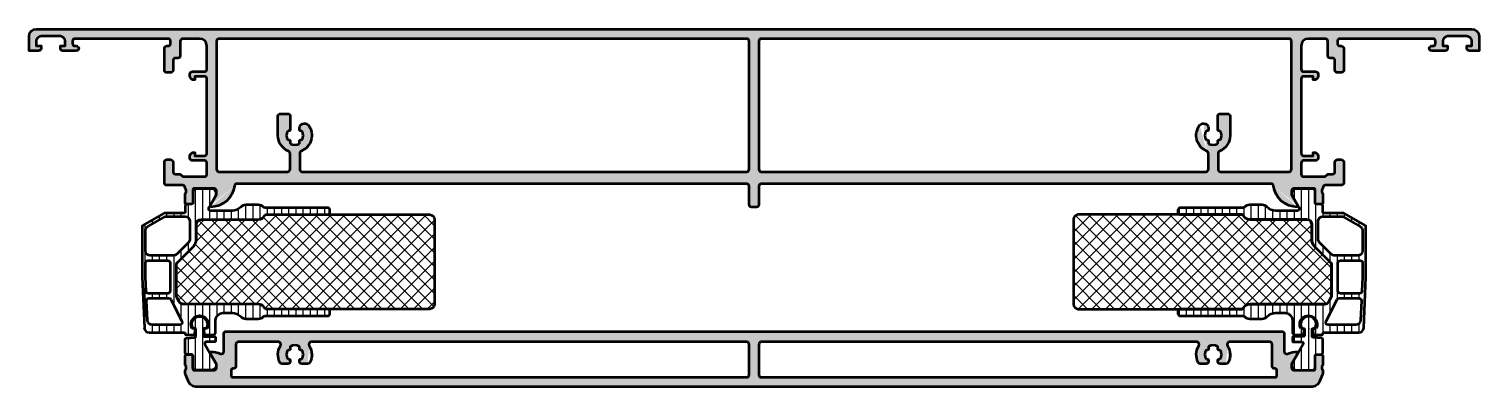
# Model space of a CAD drawing. Extents: x -30 to 270, y 11 to 85.
import ezdxf

# ---------------------------------------------------------------- set-up
doc = ezdxf.new("R2010")
doc.units = 0
for name, color, linetype, lineweight in [('0S-Alu contour', 7, 'Continuous', 50), ('0S-Alu hatch', 252, 'Continuous', 25), ('0S-Plastic contour', 254, 'Continuous', 50), ('0S-Plastic hatch', 253, 'Continuous', 25), ('0S-PT contour', 91, 'Continuous', 50), ('0S-PT hatch', 103, 'Continuous', 25)]:
    doc.layers.add(name, color=color, linetype=linetype, lineweight=lineweight)

# ---------------------------------------------------------------- blocks, each defined once
blk = doc.blocks.new('469770__CEE1DB03_4BB0_4B52_8849_8ECA287CCDDA_')
at = {"layer": '0S-Alu hatch'}
h = blk.add_hatch(color=256, dxfattribs=at)
edge = h.paths.add_edge_path()
edge.add_line((-23.5, 83.5), (-27.5, 83.5))
edge.add_arc((-27.5, 82.5), 1, 90, 180)
edge.add_line((-28.5, 82.5), (-28.5, 81.5))
edge.add_line((-28.5, 81.5), (-27.5, 81.5))
edge.add_line((-27.5, 81.5), (-27.5, 81))
edge.add_ellipse((-28, 81), major_axis=(-0.5, 0), ratio=1, start_angle=90, end_angle=180, ccw=False)
edge.add_line((-28, 80.5), (-30, 80.5))
edge.add_line((-30, 80.5), (-30, 83.5))
edge.add_ellipse((-28.5, 83.5), major_axis=(-1.5, 0), ratio=1, start_angle=270, end_angle=360, ccw=False)
edge.add_line((-28.5, 85), (268.5, 85))
edge.add_ellipse((268.5, 83.5), major_axis=(-1.5, 0), ratio=1, start_angle=180, end_angle=270, ccw=False)
edge.add_line((270, 83.5), (270, 80.5))
edge.add_line((270, 80.5), (268, 80.5))
edge.add_ellipse((268, 81), major_axis=(-0.5, 0), ratio=1, start_angle=0, end_angle=90, ccw=False)
edge.add_line((267.5, 81), (267.5, 81.5))
edge.add_line((267.5, 81.5), (268.5, 81.5))
edge.add_line((268.5, 81.5), (268.5, 82.5))
edge.add_arc((267.5, 82.5), 1, 0, 90)
edge.add_line((267.5, 83.5), (263.5, 83.5))
edge.add_arc((263.5, 82.5), 1, 90, 180)
edge.add_line((262.5, 82.5), (262.5, 81.5))
edge.add_line((262.5, 81.5), (263.5, 81.5))
edge.add_line((263.5, 81.5), (263.5, 81))
edge.add_ellipse((263, 81), major_axis=(-0.5, 0), ratio=1, start_angle=90, end_angle=180, ccw=False)
edge.add_line((263, 80.5), (260.2, 80.5))
edge.add_ellipse((260.2, 81), major_axis=(-0.5, 0), ratio=1, start_angle=-90, end_angle=90, ccw=False)
edge.add_line((260.2, 81.5), (260.5, 81.5))
edge.add_arc((260.5, 82), 0.5, 270, 360)
edge.add_line((261, 82), (261, 82.5))
edge.add_arc((260.5, 82.5), 0.5, 0, 90)
edge.add_line((260.5, 83), (241.2, 83))
edge.add_arc((241.2, 82.5), 0.5, 90, 180)
edge.add_line((240.7, 82.5), (240.7, 82))
edge.add_arc((241.2, 82), 0.5, 180, 270)
edge.add_line((241.2, 81.5), (241.5, 81.5))
edge.add_ellipse((241.5, 81), major_axis=(-0.5, 0), ratio=1, start_angle=180, end_angle=270, ccw=False)
edge.add_line((242, 81), (242, 76.5))
edge.add_ellipse((241.5, 76.5), major_axis=(-0.5, 0), ratio=1, start_angle=90, end_angle=180, ccw=False)
edge.add_line((241.5, 76), (240.7, 76))
edge.add_ellipse((240.7, 76.5), major_axis=(-0.5, 0), ratio=1, start_angle=0, end_angle=90, ccw=False)
edge.add_line((240.2, 76.5), (240.2, 78.5))
edge.add_arc((239.7, 78.5), 0.5, 0, 90)
edge.add_line((239.7, 79), (239.2, 79))
edge.add_ellipse((239.2, 79.5), major_axis=(-0.5, 0), ratio=1, start_angle=0, end_angle=90, ccw=False)
edge.add_line((238.7, 79.5), (238.7, 82.5))
edge.add_arc((238.2, 82.5), 0.5, 0, 90)
edge.add_line((238.2, 83), (234.7, 83))
edge.add_arc((234.7, 81.5), 1.5, 90, 180)
edge.add_line((233.2, 81.5), (233.2, 76.7))
edge.add_arc((233.7, 76.7), 0.5, 180, 270)
edge.add_line((233.7, 76.2), (236.2, 76.2))
edge.add_ellipse((236.2, 75.7), major_axis=(-0.5, 0), ratio=1, start_angle=180, end_angle=270, ccw=False)
edge.add_line((236.7, 75.7), (236.7, 75.21))
edge.add_ellipse((236.2, 75.21), major_axis=(-0.5, 0), ratio=1, start_angle=135, end_angle=180, ccw=False)
edge.add_line((236.55, 74.86), (236.2, 74.5))
edge.add_line((236.2, 74.5), (235.7, 74.5))
edge.add_line((235.7, 74.5), (235.7, 75.2))
edge.add_line((235.7, 75.2), (233.7, 75.2))
edge.add_arc((233.7, 74.7), 0.5, 90, 180)
edge.add_line((233.2, 74.7), (233.2, 59.3))
edge.add_arc((233.7, 59.3), 0.5, 180, 270)
edge.add_line((233.7, 58.8), (235.7, 58.8))
edge.add_line((235.7, 58.8), (235.7, 59.5))
edge.add_line((235.7, 59.5), (236.2, 59.5))
edge.add_line((236.2, 59.5), (236.55, 59.15))
edge.add_ellipse((236.2, 58.8), major_axis=(-0.5, 0), ratio=1, start_angle=180, end_angle=225, ccw=False)
edge.add_line((236.7, 58.8), (236.7, 58.3))
edge.add_ellipse((236.2, 58.3), major_axis=(-0.5, 0), ratio=1, start_angle=90, end_angle=180, ccw=False)
edge.add_line((236.2, 57.8), (233.7, 57.8))
edge.add_arc((233.7, 57.3), 0.5, 90, 180)
edge.add_line((233.2, 57.3), (233.2, 55))
edge.add_arc((233.7, 55), 0.5, 180, 270)
edge.add_line((233.7, 54.5), (238.2, 54.5))
edge.add_line((238.2, 54.5), (238.7, 55))
edge.add_line((238.7, 55), (239.7, 55))
edge.add_arc((239.7, 55.5), 0.5, 270, 360)
edge.add_line((240.2, 55.5), (240.2, 57.5))
edge.add_ellipse((240.7, 57.5), major_axis=(-0.5, 0), ratio=1, start_angle=270, end_angle=360, ccw=False)
edge.add_line((240.7, 58), (241.5, 58))
edge.add_ellipse((241.5, 57.5), major_axis=(-0.5, 0), ratio=1, start_angle=180, end_angle=270, ccw=False)
edge.add_line((242, 57.5), (242, 53.2))
edge.add_ellipse((241.5, 53.2), major_axis=(-0.5, 0), ratio=1, start_angle=90, end_angle=180, ccw=False)
edge.add_line((241.5, 52.7), (238.2, 52.7))
edge.add_arc((238.2, 52.2), 0.5, 90, 180)
edge.add_line((237.7, 52.2), (237.7, 52))
edge.add_arc((237.8, 51.72), 0.3, 109.4712, 180)
edge.add_line((237.5, 51.72), (237.5, 51.29))
edge.add_arc((237.8, 51.29), 0.3, 180, 250.5288)
edge.add_line((237.7, 51), (237.7, 49.1))
edge.add_ellipse((237.4, 49.1), major_axis=(-0.3, 0), ratio=1, start_angle=90, end_angle=180, ccw=False)
edge.add_line((237.4, 48.8), (236.41, 48.8))
edge.add_ellipse((236.41, 49.1), major_axis=(-0.3, 0), ratio=1, start_angle=0, end_angle=90, ccw=False)
edge.add_line((236.11, 49.1), (236.11, 51.8))
edge.add_arc((235.91, 51.8), 0.2, 0, 90)
edge.add_line((235.91, 52), (231.7, 52))
edge.add_arc((231.7, 51.5), 0.5, 90, 180)
edge.add_line((231.2, 51.5), (231.2, 50.8))
edge.add_line((231.2, 50.8), (232.58, 48.41))
edge.add_ellipse((232.46, 48.34), major_axis=(-0.138, 0), ratio=1, start_angle=90, end_angle=210, ccw=False)
edge.add_ellipse((232.46, 53.2), major_axis=(-5, 0), ratio=1, start_angle=7.312, end_angle=90, ccw=False)
edge.add_arc((227, 52.5), 0.5, 7.312, 90)
edge.add_line((227, 53), (121.5, 53))
edge.add_arc((121.5, 52.5), 0.5, 90, 180)
edge.add_line((121, 52.5), (121, 48.7))
edge.add_ellipse((120.5, 48.7), major_axis=(-0.5, 0), ratio=1, start_angle=90, end_angle=180, ccw=False)
edge.add_line((120.5, 48.2), (119.5, 48.2))
edge.add_ellipse((119.5, 48.7), major_axis=(-0.5, 0), ratio=1, start_angle=0, end_angle=90, ccw=False)
edge.add_line((119, 48.7), (119, 52.5))
edge.add_arc((118.5, 52.5), 0.5, 0, 90)
edge.add_line((118.5, 53), (12.99, 53))
edge.add_arc((12.99, 52.5), 0.5, 90, 172.688)
edge.add_ellipse((7.54, 53.2), major_axis=(-5, 0), ratio=1, start_angle=90, end_angle=172.688, ccw=False)
edge.add_ellipse((7.54, 48.34), major_axis=(-0.138, 0), ratio=1, start_angle=-30, end_angle=90, ccw=False)
edge.add_line((7.42, 48.41), (8.8, 50.8))
edge.add_line((8.8, 50.8), (8.8, 51.5))
edge.add_arc((8.3, 51.5), 0.5, 0, 90)
edge.add_line((8.3, 52), (4.09, 52))
edge.add_arc((4.09, 51.8), 0.2, 90, 180)
edge.add_line((3.89, 51.8), (3.89, 49.1))
edge.add_ellipse((3.59, 49.1), major_axis=(-0.3, 0), ratio=1, start_angle=90, end_angle=180, ccw=False)
edge.add_line((3.59, 48.8), (2.6, 48.8))
edge.add_ellipse((2.6, 49.1), major_axis=(-0.3, 0), ratio=1, start_angle=0, end_angle=90, ccw=False)
edge.add_line((2.3, 49.1), (2.3, 51))
edge.add_arc((2.2, 51.29), 0.3, 289.4712, 360)
edge.add_line((2.5, 51.29), (2.5, 51.72))
edge.add_arc((2.2, 51.72), 0.3, 0, 70.5288)
edge.add_line((2.3, 52), (2.3, 52.2))
edge.add_arc((1.8, 52.2), 0.5, 0, 90)
edge.add_line((1.8, 52.7), (-1.5, 52.7))
edge.add_ellipse((-1.5, 53.2), major_axis=(-0.5, 0), ratio=1, start_angle=0, end_angle=90, ccw=False)
edge.add_line((-2, 53.2), (-2, 57.5))
edge.add_ellipse((-1.5, 57.5), major_axis=(-0.5, 0), ratio=1, start_angle=270, end_angle=360, ccw=False)
edge.add_line((-1.5, 58), (-0.7, 58))
edge.add_ellipse((-0.7, 57.5), major_axis=(-0.5, 0), ratio=1, start_angle=180, end_angle=270, ccw=False)
edge.add_line((-0.2, 57.5), (-0.2, 55.5))
edge.add_arc((0.3, 55.5), 0.5, 180, 270)
edge.add_line((0.3, 55), (1.3, 55))
edge.add_line((1.3, 55), (1.8, 54.5))
edge.add_line((1.8, 54.5), (6.3, 54.5))
edge.add_arc((6.3, 55), 0.5, 270, 360)
edge.add_line((6.8, 55), (6.8, 57.3))
edge.add_arc((6.3, 57.3), 0.5, 0, 90)
edge.add_line((6.3, 57.8), (3.8, 57.8))
edge.add_ellipse((3.8, 58.3), major_axis=(-0.5, 0), ratio=1, start_angle=0, end_angle=90, ccw=False)
edge.add_line((3.3, 58.3), (3.3, 58.8))
edge.add_ellipse((3.8, 58.8), major_axis=(-0.5, 0), ratio=1, start_angle=315, end_angle=360, ccw=False)
edge.add_line((3.44, 59.15), (3.8, 59.5))
edge.add_line((3.8, 59.5), (4.3, 59.5))
edge.add_line((4.3, 59.5), (4.3, 58.8))
edge.add_line((4.3, 58.8), (6.3, 58.8))
edge.add_arc((6.3, 59.3), 0.5, 270, 360)
edge.add_line((6.8, 59.3), (6.8, 74.7))
edge.add_arc((6.3, 74.7), 0.5, 0, 90)
edge.add_line((6.3, 75.2), (4.3, 75.2))
edge.add_line((4.3, 75.2), (4.3, 74.5))
edge.add_line((4.3, 74.5), (3.8, 74.5))
edge.add_line((3.8, 74.5), (3.44, 74.86))
edge.add_ellipse((3.8, 75.21), major_axis=(-0.5, 0), ratio=1, start_angle=0, end_angle=45, ccw=False)
edge.add_line((3.3, 75.21), (3.3, 75.7))
edge.add_ellipse((3.8, 75.7), major_axis=(-0.5, 0), ratio=1, start_angle=270, end_angle=360, ccw=False)
edge.add_line((3.8, 76.2), (6.3, 76.2))
edge.add_arc((6.3, 76.7), 0.5, 270, 360)
edge.add_line((6.8, 76.7), (6.8, 81.5))
edge.add_arc((5.3, 81.5), 1.5, 0, 90)
edge.add_line((5.3, 83), (1.8, 83))
edge.add_arc((1.8, 82.5), 0.5, 90, 180)
edge.add_line((1.3, 82.5), (1.3, 79.5))
edge.add_ellipse((0.8, 79.5), major_axis=(-0.5, 0), ratio=1, start_angle=90, end_angle=180, ccw=False)
edge.add_line((0.8, 79), (0.3, 79))
edge.add_arc((0.3, 78.5), 0.5, 90, 180)
edge.add_line((-0.2, 78.5), (-0.2, 76.5))
edge.add_ellipse((-0.7, 76.5), major_axis=(-0.5, 0), ratio=1, start_angle=90, end_angle=180, ccw=False)
edge.add_line((-0.7, 76), (-1.5, 76))
edge.add_ellipse((-1.5, 76.5), major_axis=(-0.5, 0), ratio=1, start_angle=0, end_angle=90, ccw=False)
edge.add_line((-2, 76.5), (-2, 81))
edge.add_ellipse((-1.5, 81), major_axis=(-0.5, 0), ratio=1, start_angle=270, end_angle=360, ccw=False)
edge.add_line((-1.5, 81.5), (-1.2, 81.5))
edge.add_arc((-1.2, 82), 0.5, 270, 360)
edge.add_line((-0.7, 82), (-0.7, 82.5))
edge.add_arc((-1.2, 82.5), 0.5, 0, 90)
edge.add_line((-1.2, 83), (-20.5, 83))
edge.add_arc((-20.5, 82.5), 0.5, 90, 180)
edge.add_line((-21, 82.5), (-21, 82))
edge.add_arc((-20.5, 82), 0.5, 180, 270)
edge.add_line((-20.5, 81.5), (-20.2, 81.5))
edge.add_ellipse((-20.2, 81), major_axis=(-0.5, 0), ratio=1, start_angle=90, end_angle=270, ccw=False)
edge.add_line((-20.2, 80.5), (-23, 80.5))
edge.add_ellipse((-23, 81), major_axis=(-0.5, 0), ratio=1, start_angle=0, end_angle=90, ccw=False)
edge.add_line((-23.5, 81), (-23.5, 81.5))
edge.add_line((-23.5, 81.5), (-22.5, 81.5))
edge.add_line((-22.5, 81.5), (-22.5, 82.5))
edge.add_arc((-23.5, 82.5), 1, 0, 90)
edge = h.paths.add_edge_path()
edge.add_line((230.7, 83), (121.5, 83))
edge.add_arc((121.5, 82.5), 0.5, 90, 180)
edge.add_line((121, 82.5), (121, 56))
edge.add_arc((121.5, 56), 0.5, 180, 270)
edge.add_line((121.5, 55.5), (213.5, 55.5))
edge.add_arc((213.5, 56), 0.5, 270, 360)
edge.add_line((214, 56), (214, 59.29))
edge.add_arc((213.5, 59.29), 0.5, 0, 67.9757)
edge.add_ellipse((215, 63), major_axis=(-3.5, 0), ratio=1, start_angle=-36.8699, end_angle=67.9757, ccw=False)
edge.add_ellipse((213, 64.5), major_axis=(-1, 0), ratio=1, start_angle=270, end_angle=323.1301, ccw=False)
edge.add_line((213, 65.5), (213.05, 65.5))
edge.add_ellipse((213.05, 64.5), major_axis=(-1, 0), ratio=1, start_angle=180, end_angle=270, ccw=False)
edge.add_line((214.05, 64.5), (214.05, 64.23))
edge.add_ellipse((213.75, 64.23), major_axis=(-0.3, 0), ratio=1, start_angle=60.0622, end_angle=180, ccw=False)
edge.add_arc((215, 63), 1.7, 145.4229, 214.5771)
edge.add_ellipse((213.75, 61.78), major_axis=(-0.3, 0), ratio=1, start_angle=180, end_angle=299.9378, ccw=False)
edge.add_line((214.05, 61.78), (214.05, 61.3))
edge.add_arc((215, 63), 1.95, 240.8446, 299.1554)
edge.add_line((215.95, 61.3), (215.95, 61.78))
edge.add_ellipse((216.25, 61.78), major_axis=(-0.3, 0), ratio=1, start_angle=240.0622, end_angle=360, ccw=False)
edge.add_arc((215, 63), 1.7, 325.4229, 394.5771)
edge.add_ellipse((216.25, 64.23), major_axis=(-0.3, 0), ratio=1, start_angle=0, end_angle=119.9378, ccw=False)
edge.add_line((215.95, 64.23), (215.95, 67))
edge.add_ellipse((216.45, 67), major_axis=(-0.5, 0), ratio=1, start_angle=270, end_angle=360, ccw=False)
edge.add_line((216.45, 67.5), (218, 67.5))
edge.add_ellipse((218, 67), major_axis=(-0.5, 0), ratio=1, start_angle=180, end_angle=270, ccw=False)
edge.add_line((218.5, 67), (218.5, 63))
edge.add_ellipse((215, 63), major_axis=(-3.5, 0), ratio=1, start_angle=112.0243, end_angle=180, ccw=False)
edge.add_arc((216.5, 59.29), 0.5, 112.0243, 180)
edge.add_line((216, 59.29), (216, 56))
edge.add_arc((216.5, 56), 0.5, 180, 270)
edge.add_line((216.5, 55.5), (230.7, 55.5))
edge.add_arc((230.7, 56), 0.5, 270, 360)
edge.add_line((231.2, 56), (231.2, 82.5))
edge.add_arc((230.7, 82.5), 0.5, 0, 90)
edge = h.paths.add_edge_path()
edge.add_line((118.5, 83), (9.3, 83))
edge.add_arc((9.3, 82.5), 0.5, 90, 180)
edge.add_line((8.8, 82.5), (8.8, 56))
edge.add_arc((9.3, 56), 0.5, 180, 270)
edge.add_line((9.3, 55.5), (23.5, 55.5))
edge.add_arc((23.5, 56), 0.5, 270, 360)
edge.add_line((24, 56), (24, 59.29))
edge.add_arc((23.5, 59.29), 0.5, 0, 67.9757)
edge.add_ellipse((25, 63), major_axis=(-3.5, 0), ratio=1, start_angle=0, end_angle=67.9757, ccw=False)
edge.add_line((21.5, 63), (21.5, 67))
edge.add_ellipse((22, 67), major_axis=(-0.5, 0), ratio=1, start_angle=270, end_angle=360, ccw=False)
edge.add_line((22, 67.5), (23.55, 67.5))
edge.add_ellipse((23.55, 67), major_axis=(-0.5, 0), ratio=1, start_angle=180, end_angle=270, ccw=False)
edge.add_line((24.05, 67), (24.05, 64.23))
edge.add_ellipse((23.75, 64.23), major_axis=(-0.3, 0), ratio=1, start_angle=60.0622, end_angle=180, ccw=False)
edge.add_arc((25, 63), 1.7, 145.4229, 214.5771)
edge.add_ellipse((23.75, 61.78), major_axis=(-0.3, 0), ratio=1, start_angle=180, end_angle=299.9378, ccw=False)
edge.add_line((24.05, 61.78), (24.05, 61.3))
edge.add_arc((25, 63), 1.95, 240.8446, 299.1554)
edge.add_line((25.95, 61.3), (25.95, 61.78))
edge.add_ellipse((26.25, 61.78), major_axis=(-0.3, 0), ratio=1, start_angle=240.0622, end_angle=360, ccw=False)
edge.add_arc((25, 63), 1.7, 325.4229, 394.5771)
edge.add_ellipse((26.25, 64.23), major_axis=(-0.3, 0), ratio=1, start_angle=0, end_angle=119.9378, ccw=False)
edge.add_line((25.95, 64.23), (25.95, 64.5))
edge.add_ellipse((26.95, 64.5), major_axis=(-1, 0), ratio=1, start_angle=270, end_angle=360, ccw=False)
edge.add_line((26.95, 65.5), (27, 65.5))
edge.add_ellipse((27, 64.5), major_axis=(-1, 0), ratio=1, start_angle=216.8699, end_angle=270, ccw=False)
edge.add_ellipse((25, 63), major_axis=(-3.5, 0), ratio=1, start_angle=112.0243, end_angle=216.8699, ccw=False)
edge.add_arc((26.5, 59.29), 0.5, 112.0243, 180)
edge.add_line((26, 59.29), (26, 56))
edge.add_arc((26.5, 56), 0.5, 180, 270)
edge.add_line((26.5, 55.5), (118.5, 55.5))
edge.add_arc((118.5, 56), 0.5, 270, 360)
edge.add_line((119, 56), (119, 82.5))
edge.add_arc((118.5, 82.5), 0.5, 0, 90)
at = {"layer": '0S-Alu contour', "color": 7}
for points in [[(-28.5, 85), (268.5, 85)], [(-28, 80.5), (-30, 80.5), (-30, 83.5)], [(-28.5, 82.5), (-28.5, 81.5), (-27.5, 81.5), (-27.5, 81)], [(-23.5, 83.5), (-27.5, 83.5)], [(-23.5, 81), (-23.5, 81.5), (-22.5, 81.5), (-22.5, 82.5)], [(-21, 82.5), (-21, 82)], [(-1.2, 83), (-20.5, 83)], [(-20.5, 81.5), (-20.2, 81.5)], [(-2, 76.5), (-2, 81)], [(-1.5, 81.5), (-1.2, 81.5)], [(-0.7, 82), (-0.7, 82.5)], [(1.3, 82.5), (1.3, 79.5)], [(5.3, 83), (1.8, 83)], [(6.8, 76.7), (6.8, 81.5)], [(8.8, 82.5), (8.8, 56)], [(118.5, 83), (9.3, 83)], [(119, 56), (119, 82.5)], [(121, 82.5), (121, 56)], [(230.7, 83), (121.5, 83)], [(231.2, 56), (231.2, 82.5)], [(233.2, 81.5), (233.2, 76.7)], [(238.2, 83), (234.7, 83)], [(238.7, 79.5), (238.7, 82.5)], [(240.7, 82.5), (240.7, 82)], [(260.5, 83), (241.2, 83)], [(241.2, 81.5), (241.5, 81.5)], [(242, 81), (242, 76.5)], [(260.2, 81.5), (260.5, 81.5)], [(261, 82), (261, 82.5)], [(262.5, 82.5), (262.5, 81.5), (263.5, 81.5), (263.5, 81)], [(267.5, 83.5), (263.5, 83.5)], [(267.5, 81), (267.5, 81.5), (268.5, 81.5), (268.5, 82.5)], [(270, 83.5), (270, 80.5), (268, 80.5)], [(-20.2, 80.5), (-23, 80.5)], [(-0.2, 78.5), (-0.2, 76.5)], [(0.8, 79), (0.3, 79)], [(239.7, 79), (239.2, 79)], [(240.2, 76.5), (240.2, 78.5)], [(263, 80.5), (260.2, 80.5)], [(-0.7, 76), (-1.5, 76)], [(3.3, 75.21), (3.3, 75.7)], [(6.3, 75.2), (4.3, 75.2), (4.3, 74.5), (3.8, 74.5), (3.44, 74.86)], [(3.8, 76.2), (6.3, 76.2)], [(233.7, 76.2), (236.2, 76.2)], [(236.55, 74.86), (236.2, 74.5), (235.7, 74.5), (235.7, 75.2), (233.7, 75.2)], [(236.7, 75.7), (236.7, 75.21)], [(241.5, 76), (240.7, 76)], [(6.8, 59.3), (6.8, 74.7)], [(233.2, 74.7), (233.2, 59.3)], [(21.5, 63), (21.5, 67)], [(22, 67.5), (23.55, 67.5)], [(24.05, 67), (24.05, 64.23)], [(215.95, 64.23), (215.95, 67)], [(216.45, 67.5), (218, 67.5)], [(218.5, 67), (218.5, 63)], [(25.95, 64.23), (25.95, 64.5)], [(26.95, 65.5), (27, 65.5)], [(213, 65.5), (213.05, 65.5)], [(214.05, 64.5), (214.05, 64.23)], [(24.05, 61.78), (24.05, 61.3)], [(25.95, 61.3), (25.95, 61.78)], [(214.05, 61.78), (214.05, 61.3)], [(215.95, 61.3), (215.95, 61.78)], [(-2, 53.2), (-2, 57.5)], [(-1.5, 58), (-0.7, 58)], [(-0.2, 57.5), (-0.2, 55.5)], [(3.3, 58.3), (3.3, 58.8)], [(3.44, 59.15), (3.8, 59.5), (4.3, 59.5), (4.3, 58.8), (6.3, 58.8)], [(6.3, 57.8), (3.8, 57.8)], [(6.8, 55), (6.8, 57.3)], [(24, 56), (24, 59.29)], [(26, 59.29), (26, 56)], [(214, 56), (214, 59.29)], [(216, 59.29), (216, 56)], [(233.2, 57.3), (233.2, 55)], [(233.7, 58.8), (235.7, 58.8), (235.7, 59.5), (236.2, 59.5), (236.55, 59.15)], [(236.2, 57.8), (233.7, 57.8)], [(236.7, 58.8), (236.7, 58.3)], [(240.2, 55.5), (240.2, 57.5)], [(240.7, 58), (241.5, 58)], [(242, 57.5), (242, 53.2)], [(0.3, 55), (1.3, 55), (1.8, 54.5), (6.3, 54.5)], [(9.3, 55.5), (23.5, 55.5)], [(26.5, 55.5), (118.5, 55.5)], [(121.5, 55.5), (213.5, 55.5)], [(216.5, 55.5), (230.7, 55.5)], [(233.7, 54.5), (238.2, 54.5), (238.7, 55), (239.7, 55)], [(1.8, 52.7), (-1.5, 52.7)], [(2.3, 52), (2.3, 52.2)], [(2.3, 49.1), (2.3, 51)], [(2.5, 51.29), (2.5, 51.72)], [(3.89, 51.8), (3.89, 49.1)], [(8.3, 52), (4.09, 52)], [(7.42, 48.41), (8.8, 50.8), (8.8, 51.5)], [(118.5, 53), (12.99, 53)], [(119, 48.7), (119, 52.5)], [(121, 52.5), (121, 48.7)], [(227, 53), (121.5, 53)], [(231.2, 51.5), (231.2, 50.8), (232.58, 48.41)], [(235.91, 52), (231.7, 52)], [(236.11, 49.1), (236.11, 51.8)], [(237.5, 51.72), (237.5, 51.29)], [(237.7, 52.2), (237.7, 52)], [(237.7, 51), (237.7, 49.1)], [(241.5, 52.7), (238.2, 52.7)], [(3.59, 48.8), (2.6, 48.8)], [(120.5, 48.2), (119.5, 48.2)], [(237.4, 48.8), (236.41, 48.8)]]:
    blk.add_lwpolyline(points, dxfattribs=at)
at = {"layer": '0S-Alu contour', "color": 7, "extrusion": (0, 0, -1)}
for centre, radius, start, end in [((28.5, 83.5), 1.5, 0, 90), ((-268.5, 83.5), 1.5, 90, 180), ((28, 81), 0.5, 180, 270), ((23, 81), 0.5, 270, 0), ((20.2, 81), 0.5, 90, 270), ((1.5, 81), 0.5, 0, 90), ((-241.5, 81), 0.5, 90, 180), ((-260.2, 81), 0.5, 270, 90), ((-263, 81), 0.5, 180, 270), ((-268, 81), 0.5, 270, 0), ((-0.8, 79.5), 0.5, 180, 270), ((-239.2, 79.5), 0.5, 270, 0), ((1.5, 76.5), 0.5, 270, 0), ((0.7, 76.5), 0.5, 180, 270), ((-3.8, 75.7), 0.5, 0, 90), ((-3.8, 75.21), 0.5, 315, 0), ((-236.2, 75.7), 0.5, 90, 180), ((-236.2, 75.21), 0.5, 180, 225), ((-240.7, 76.5), 0.5, 270, 0), ((-241.5, 76.5), 0.5, 180, 270), ((-22, 67), 0.5, 0, 90), ((-23.55, 67), 0.5, 90, 180), ((-216.45, 67), 0.5, 0, 90), ((-218, 67), 0.5, 90, 180), ((-25, 63), 3.5, 292.0243, 0), ((-23.75, 64.23), 0.3, 180, 299.9378), ((-26.95, 64.5), 1, 0, 90), ((-26.25, 64.23), 0.3, 240.0622, 0), ((-25, 63), 3.5, 143.1301, 247.9757), ((-27, 64.5), 1, 90, 143.1301), ((-215, 63), 3.5, 292.0243, 36.8699), ((-213, 64.5), 1, 36.8699, 90), ((-213.05, 64.5), 1, 90, 180), ((-213.75, 64.23), 0.3, 180, 299.9378), ((-216.25, 64.23), 0.3, 240.0622, 0), ((-215, 63), 3.5, 180, 247.9757), ((-23.75, 61.78), 0.3, 60.0622, 180), ((-26.25, 61.78), 0.3, 0, 119.9378), ((-213.75, 61.78), 0.3, 60.0622, 180), ((-216.25, 61.78), 0.3, 0, 119.9378), ((1.5, 57.5), 0.5, 0, 90), ((0.7, 57.5), 0.5, 90, 180), ((-3.8, 58.8), 0.5, 0, 45), ((-3.8, 58.3), 0.5, 270, 0), ((-236.2, 58.3), 0.5, 180, 270), ((-236.2, 58.8), 0.5, 135, 180), ((-240.7, 57.5), 0.5, 0, 90), ((-241.5, 57.5), 0.5, 90, 180), ((1.5, 53.2), 0.5, 270, 0), ((-7.54, 53.2), 5, 187.312, 270), ((-232.46, 53.2), 5, 270, 352.688), ((-241.5, 53.2), 0.5, 180, 270), ((-2.6, 49.1), 0.3, 270, 0), ((-3.59, 49.1), 0.3, 180, 270), ((-7.54, 48.34), 0.138, 270, 30), ((-119.5, 48.7), 0.5, 270, 0), ((-120.5, 48.7), 0.5, 180, 270), ((-232.46, 48.34), 0.138, 150, 270), ((-236.41, 49.1), 0.3, 270, 0), ((-237.4, 49.1), 0.3, 180, 270)]:
    blk.add_arc(centre, radius, start, end, dxfattribs=at)
at = {"layer": '0S-Alu contour', "color": 7}
for centre, radius, start, end in [((-27.5, 82.5), 1, 90, 180), ((-23.5, 82.5), 1, 0, 90), ((-20.5, 82.5), 0.5, 90, 180), ((-20.5, 82), 0.5, 180, 270), ((-1.2, 82.5), 0.5, 0, 90), ((-1.2, 82), 0.5, 270, 0), ((1.8, 82.5), 0.5, 90, 180), ((5.3, 81.5), 1.5, 0, 90), ((9.3, 82.5), 0.5, 90, 180), ((118.5, 82.5), 0.5, 0, 90), ((121.5, 82.5), 0.5, 90, 180), ((230.7, 82.5), 0.5, 0, 90), ((234.7, 81.5), 1.5, 90, 180), ((238.2, 82.5), 0.5, 0, 90), ((241.2, 82.5), 0.5, 90, 180), ((241.2, 82), 0.5, 180, 270), ((260.5, 82.5), 0.5, 0, 90), ((260.5, 82), 0.5, 270, 0), ((263.5, 82.5), 1, 90, 180), ((267.5, 82.5), 1, 0, 90), ((0.3, 78.5), 0.5, 90, 180), ((239.7, 78.5), 0.5, 0, 90), ((6.3, 76.7), 0.5, 270, 0), ((6.3, 74.7), 0.5, 0, 90), ((233.7, 76.7), 0.5, 180, 270), ((233.7, 74.7), 0.5, 90, 180), ((25, 63), 1.7, 145.4229, 214.5771), ((25, 63), 1.7, 325.4229, 34.5771), ((215, 63), 1.7, 145.4229, 214.5771), ((215, 63), 1.7, 325.4229, 34.5771), ((25, 63), 1.95, 240.8446, 299.1554), ((215, 63), 1.95, 240.8446, 299.1554), ((6.3, 59.3), 0.5, 270, 0), ((6.3, 57.3), 0.5, 0, 90), ((23.5, 59.29), 0.5, 0, 67.9757), ((26.5, 59.29), 0.5, 112.0243, 180), ((213.5, 59.29), 0.5, 0, 67.9757), ((216.5, 59.29), 0.5, 112.0243, 180), ((233.7, 59.3), 0.5, 180, 270), ((233.7, 57.3), 0.5, 90, 180), ((0.3, 55.5), 0.5, 180, 270), ((6.3, 55), 0.5, 270, 0), ((9.3, 56), 0.5, 180, 270), ((23.5, 56), 0.5, 270, 0), ((26.5, 56), 0.5, 180, 270), ((118.5, 56), 0.5, 270, 0), ((121.5, 56), 0.5, 180, 270), ((213.5, 56), 0.5, 270, 0), ((216.5, 56), 0.5, 180, 270), ((230.7, 56), 0.5, 270, 0), ((233.7, 55), 0.5, 180, 270), ((239.7, 55.5), 0.5, 270, 0), ((1.8, 52.2), 0.5, 0, 90), ((2.2, 51.72), 0.3, 0, 70.5288), ((2.2, 51.29), 0.3, 289.4712, 0), ((4.09, 51.8), 0.2, 90, 180), ((8.3, 51.5), 0.5, 0, 90), ((12.99, 52.5), 0.5, 90, 172.688), ((118.5, 52.5), 0.5, 0, 90), ((121.5, 52.5), 0.5, 90, 180), ((227, 52.5), 0.5, 7.312, 90), ((231.7, 51.5), 0.5, 90, 180), ((235.91, 51.8), 0.2, 0, 90), ((237.8, 51.72), 0.3, 109.4712, 180), ((237.8, 51.29), 0.3, 180, 250.5288), ((238.2, 52.2), 0.5, 90, 180)]:
    blk.add_arc(centre, radius, start, end, dxfattribs=at)
blk = doc.blocks.new('469850__AB6A8CCE_B0B5_4FCA_915A_FCEE1A3CBCB2_')
at = {"layer": '0S-Alu hatch'}
h = blk.add_hatch(color=256, dxfattribs=at)
edge = h.paths.add_edge_path()
edge.add_ellipse((4.76, 13), major_axis=(-2, 0), ratio=1, start_angle=21.5, end_angle=90, ccw=False)
edge.add_line((2.9, 12.27), (2.44, 13.45))
edge.add_ellipse((4.3, 14.18), major_axis=(-2, 0), ratio=1, start_angle=0, end_angle=21.5, ccw=False)
edge.add_line((2.3, 14.18), (2.3, 14.5))
edge.add_arc((2.2, 14.79), 0.3, 289.4712, 360)
edge.add_line((2.5, 14.79), (2.5, 15.22))
edge.add_arc((2.2, 15.22), 0.3, 0, 70.5288)
edge.add_line((2.3, 15.5), (2.3, 17.4))
edge.add_ellipse((2.6, 17.4), major_axis=(-0.3, 0), ratio=1, start_angle=270, end_angle=360, ccw=False)
edge.add_line((2.6, 17.7), (3.59, 17.7))
edge.add_ellipse((3.59, 17.4), major_axis=(-0.3, 0), ratio=1, start_angle=180, end_angle=270, ccw=False)
edge.add_line((3.89, 17.4), (3.89, 14.7))
edge.add_arc((4.09, 14.7), 0.2, 180, 270)
edge.add_line((4.09, 14.5), (8.3, 14.5))
edge.add_arc((8.3, 15), 0.5, 270, 360)
edge.add_line((8.8, 15), (8.8, 15.7))
edge.add_line((8.8, 15.7), (7.42, 18.09))
edge.add_ellipse((7.54, 18.16), major_axis=(-0.138, 0), ratio=1, start_angle=-90, end_angle=30, ccw=False)
edge.add_ellipse((7.54, 13.3), major_axis=(-5, 0), ratio=1, start_angle=245.7166, end_angle=270, ccw=False)
edge.add_arc((9.8, 18.32), 0.5, 245.7166, 360)
edge.add_line((10.3, 18.32), (10.3, 22))
edge.add_ellipse((10.8, 22), major_axis=(-0.5, 0), ratio=1, start_angle=270, end_angle=360, ccw=False)
edge.add_line((10.8, 22.5), (229.2, 22.5))
edge.add_ellipse((229.2, 22), major_axis=(-0.5, 0), ratio=1, start_angle=180, end_angle=270, ccw=False)
edge.add_line((229.7, 22), (229.7, 18.32))
edge.add_arc((230.2, 18.32), 0.5, 180, 294.2834)
edge.add_ellipse((232.46, 13.3), major_axis=(-5, 0), ratio=1, start_angle=270, end_angle=294.2834, ccw=False)
edge.add_ellipse((232.46, 18.16), major_axis=(-0.138, 0), ratio=1, start_angle=150, end_angle=270, ccw=False)
edge.add_line((232.58, 18.09), (231.2, 15.7))
edge.add_line((231.2, 15.7), (231.2, 15))
edge.add_arc((231.7, 15), 0.5, 180, 270)
edge.add_line((231.7, 14.5), (235.91, 14.5))
edge.add_arc((235.91, 14.7), 0.2, 270, 360)
edge.add_line((236.11, 14.7), (236.11, 17.4))
edge.add_ellipse((236.41, 17.4), major_axis=(-0.3, 0), ratio=1, start_angle=270, end_angle=360, ccw=False)
edge.add_line((236.41, 17.7), (237.4, 17.7))
edge.add_ellipse((237.4, 17.4), major_axis=(-0.3, 0), ratio=1, start_angle=180, end_angle=270, ccw=False)
edge.add_line((237.7, 17.4), (237.7, 15.5))
edge.add_arc((237.8, 15.22), 0.3, 109.4712, 180)
edge.add_line((237.5, 15.22), (237.5, 14.79))
edge.add_arc((237.8, 14.79), 0.3, 180, 250.5288)
edge.add_line((237.7, 14.5), (237.7, 14.18))
edge.add_ellipse((235.7, 14.18), major_axis=(-2, 0), ratio=1, start_angle=158.5, end_angle=180, ccw=False)
edge.add_line((237.56, 13.45), (237.09, 12.27))
edge.add_ellipse((235.23, 13), major_axis=(-2, 0), ratio=1, start_angle=90, end_angle=158.5, ccw=False)
edge.add_line((235.23, 11), (4.76, 11))
edge = h.paths.add_edge_path()
edge.add_ellipse((25, 17.7), major_axis=(-3.5, 0), ratio=1, start_angle=-31.6682, end_angle=27.8181, ccw=False)
edge.add_arc((21.59, 19.8), 0.5, 328.3318, 450)
edge.add_line((21.59, 20.3), (13.3, 20.3))
edge.add_arc((13.3, 19.8), 0.5, 90, 180)
edge.add_line((12.8, 19.8), (12.8, 15.3))
edge.add_ellipse((12.3, 15.3), major_axis=(-0.5, 0), ratio=1, start_angle=90, end_angle=180, ccw=False)
edge.add_line((12.3, 14.8), (12.1, 14.8))
edge.add_arc((12.1, 14.5), 0.3, 90, 180)
edge.add_line((11.8, 14.5), (11.8, 13.3))
edge.add_arc((12.1, 13.3), 0.3, 180, 270)
edge.add_line((12.1, 13), (118.5, 13))
edge.add_arc((118.5, 13.5), 0.5, 270, 360)
edge.add_line((119, 13.5), (119, 19.8))
edge.add_arc((118.5, 19.8), 0.5, 0, 90)
edge.add_line((118.5, 20.3), (28.4, 20.3))
edge.add_arc((28.4, 19.8), 0.5, 90, 211.6682)
edge.add_ellipse((25, 17.7), major_axis=(-3.5, 0), ratio=1, start_angle=152.1819, end_angle=211.6682, ccw=False)
edge.add_ellipse((27.65, 16.3), major_axis=(-0.5, 0), ratio=1, start_angle=90, end_angle=152.1819, ccw=False)
edge.add_line((27.65, 15.8), (26.45, 15.8))
edge.add_ellipse((26.45, 16.3), major_axis=(-0.5, 0), ratio=1, start_angle=0, end_angle=90, ccw=False)
edge.add_line((25.95, 16.3), (25.95, 16.48))
edge.add_ellipse((26.25, 16.48), major_axis=(-0.3, 0), ratio=1, start_angle=240.0622, end_angle=360, ccw=False)
edge.add_arc((25, 17.7), 1.7, 325.4229, 394.5771)
edge.add_ellipse((26.25, 18.93), major_axis=(-0.3, 0), ratio=1, start_angle=0, end_angle=119.9378, ccw=False)
edge.add_line((25.95, 18.93), (25.95, 19.41))
edge.add_arc((25, 17.7), 1.95, 60.8446, 119.1554)
edge.add_line((24.05, 19.41), (24.05, 18.93))
edge.add_ellipse((23.75, 18.93), major_axis=(-0.3, 0), ratio=1, start_angle=60.0622, end_angle=180, ccw=False)
edge.add_arc((25, 17.7), 1.7, 145.4229, 214.5771)
edge.add_ellipse((23.75, 16.48), major_axis=(-0.3, 0), ratio=1, start_angle=180, end_angle=299.9378, ccw=False)
edge.add_line((24.05, 16.48), (24.05, 16.3))
edge.add_ellipse((23.55, 16.3), major_axis=(-0.5, 0), ratio=1, start_angle=90, end_angle=180, ccw=False)
edge.add_line((23.55, 15.8), (22.34, 15.8))
edge.add_ellipse((22.34, 16.3), major_axis=(-0.5, 0), ratio=1, start_angle=27.8181, end_angle=90, ccw=False)
edge = h.paths.add_edge_path()
edge.add_line((211.59, 20.3), (121.5, 20.3))
edge.add_arc((121.5, 19.8), 0.5, 90, 180)
edge.add_line((121, 19.8), (121, 13.5))
edge.add_arc((121.5, 13.5), 0.5, 180, 270)
edge.add_line((121.5, 13), (227.9, 13))
edge.add_arc((227.9, 13.3), 0.3, 270, 360)
edge.add_line((228.2, 13.3), (228.2, 14.5))
edge.add_arc((227.9, 14.5), 0.3, 0, 90)
edge.add_line((227.9, 14.8), (227.7, 14.8))
edge.add_ellipse((227.7, 15.3), major_axis=(-0.5, 0), ratio=1, start_angle=0, end_angle=90, ccw=False)
edge.add_line((227.2, 15.3), (227.2, 19.8))
edge.add_arc((226.7, 19.8), 0.5, 0, 90)
edge.add_line((226.7, 20.3), (218.4, 20.3))
edge.add_arc((218.4, 19.8), 0.5, 90, 211.6682)
edge.add_ellipse((215, 17.7), major_axis=(-3.5, 0), ratio=1, start_angle=152.1819, end_angle=211.6682, ccw=False)
edge.add_ellipse((217.65, 16.3), major_axis=(-0.5, 0), ratio=1, start_angle=90, end_angle=152.1819, ccw=False)
edge.add_line((217.65, 15.8), (216.45, 15.8))
edge.add_ellipse((216.45, 16.3), major_axis=(-0.5, 0), ratio=1, start_angle=0, end_angle=90, ccw=False)
edge.add_line((215.95, 16.3), (215.95, 16.48))
edge.add_ellipse((216.25, 16.48), major_axis=(-0.3, 0), ratio=1, start_angle=240.0622, end_angle=360, ccw=False)
edge.add_arc((215, 17.7), 1.7, 325.4229, 394.5771)
edge.add_ellipse((216.25, 18.93), major_axis=(-0.3, 0), ratio=1, start_angle=0, end_angle=119.9378, ccw=False)
edge.add_line((215.95, 18.93), (215.95, 19.41))
edge.add_arc((215, 17.7), 1.95, 60.8446, 119.1554)
edge.add_line((214.05, 19.41), (214.05, 18.93))
edge.add_ellipse((213.75, 18.93), major_axis=(-0.3, 0), ratio=1, start_angle=60.0622, end_angle=180, ccw=False)
edge.add_arc((215, 17.7), 1.7, 145.4229, 214.5771)
edge.add_ellipse((213.75, 16.48), major_axis=(-0.3, 0), ratio=1, start_angle=180, end_angle=299.9378, ccw=False)
edge.add_line((214.05, 16.48), (214.05, 16.3))
edge.add_ellipse((213.55, 16.3), major_axis=(-0.5, 0), ratio=1, start_angle=90, end_angle=180, ccw=False)
edge.add_line((213.55, 15.8), (212.34, 15.8))
edge.add_ellipse((212.34, 16.3), major_axis=(-0.5, 0), ratio=1, start_angle=27.8181, end_angle=90, ccw=False)
edge.add_ellipse((215, 17.7), major_axis=(-3.5, 0), ratio=1, start_angle=-31.6682, end_angle=27.8181, ccw=False)
edge.add_arc((211.59, 19.8), 0.5, 328.3318, 450)
at = {"layer": '0S-Alu contour', "color": 7}
for points in [[(10.3, 18.32), (10.3, 22)], [(10.8, 22.5), (229.2, 22.5)], [(229.7, 22), (229.7, 18.32)], [(8.8, 15), (8.8, 15.7), (7.42, 18.09)], [(12.8, 19.8), (12.8, 15.3)], [(21.59, 20.3), (13.3, 20.3)], [(24.05, 19.41), (24.05, 18.93)], [(25.95, 18.93), (25.95, 19.41)], [(118.5, 20.3), (28.4, 20.3)], [(119, 13.5), (119, 19.8)], [(121, 19.8), (121, 13.5)], [(211.59, 20.3), (121.5, 20.3)], [(214.05, 19.41), (214.05, 18.93)], [(215.95, 18.93), (215.95, 19.41)], [(226.7, 20.3), (218.4, 20.3)], [(227.2, 15.3), (227.2, 19.8)], [(232.58, 18.09), (231.2, 15.7), (231.2, 15)], [(2.3, 15.5), (2.3, 17.4)], [(2.5, 14.79), (2.5, 15.22)], [(2.6, 17.7), (3.59, 17.7)], [(3.89, 17.4), (3.89, 14.7)], [(23.55, 15.8), (22.34, 15.8)], [(24.05, 16.48), (24.05, 16.3)], [(25.95, 16.3), (25.95, 16.48)], [(27.65, 15.8), (26.45, 15.8)], [(213.55, 15.8), (212.34, 15.8)], [(214.05, 16.48), (214.05, 16.3)], [(215.95, 16.3), (215.95, 16.48)], [(217.65, 15.8), (216.45, 15.8)], [(236.11, 14.7), (236.11, 17.4)], [(236.41, 17.7), (237.4, 17.7)], [(237.5, 15.22), (237.5, 14.79)], [(237.7, 17.4), (237.7, 15.5)], [(2.3, 14.18), (2.3, 14.5)], [(2.9, 12.27), (2.44, 13.45)], [(4.09, 14.5), (8.3, 14.5)], [(11.8, 14.5), (11.8, 13.3)], [(12.3, 14.8), (12.1, 14.8)], [(12.1, 13), (118.5, 13)], [(121.5, 13), (227.9, 13)], [(227.9, 14.8), (227.7, 14.8)], [(228.2, 13.3), (228.2, 14.5)], [(231.7, 14.5), (235.91, 14.5)], [(237.56, 13.45), (237.09, 12.27)], [(237.7, 14.5), (237.7, 14.18)], [(235.23, 11), (4.76, 11)]]:
    blk.add_lwpolyline(points, dxfattribs=at)
at = {"layer": '0S-Alu contour', "color": 7, "extrusion": (7e-16, -1.5e-15, -1)}
blk.add_arc((-10.8, 22), 0.5, 0, 90, dxfattribs=at)
at = {"layer": '0S-Alu contour', "color": 7, "extrusion": (1.33e-14, 5.6e-15, -1)}
blk.add_arc((-229.2, 22), 0.5, 90, 180, dxfattribs=at)
at = {"layer": '0S-Alu contour', "color": 7, "extrusion": (4.8e-15, -8.1e-15, -1)}
blk.add_arc((-7.54, 18.16), 0.138, 330, 90, dxfattribs=at)
at = {"layer": '0S-Alu contour', "color": 7, "extrusion": (0, 2e-16, -1)}
for centre, radius, start, end in [((-7.54, 13.3), 5, 90, 114.2834), ((-25, 17.7), 3.5, 332.1819, 31.6682), ((-23.75, 18.93), 0.3, 180, 299.9378), ((-26.25, 18.93), 0.3, 240.0622, 0), ((-25, 17.7), 3.5, 148.3318, 207.8181), ((-215, 17.7), 3.5, 332.1819, 31.6682), ((-213.75, 18.93), 0.3, 180, 299.9378), ((-216.25, 18.93), 0.3, 240.0622, 0), ((-215, 17.7), 3.5, 148.3318, 207.8181), ((-232.46, 13.3), 5, 65.7166, 90), ((-232.46, 18.16), 0.138, 90, 210), ((-12.3, 15.3), 0.5, 180, 270), ((-22.34, 16.3), 0.5, 270, 332.1819), ((-23.55, 16.3), 0.5, 180, 270), ((-23.75, 16.48), 0.3, 60.0622, 180), ((-26.25, 16.48), 0.3, 0, 119.9378), ((-26.45, 16.3), 0.5, 270, 0), ((-27.65, 16.3), 0.5, 207.8181, 270), ((-212.34, 16.3), 0.5, 270, 332.1819), ((-213.55, 16.3), 0.5, 180, 270), ((-213.75, 16.48), 0.3, 60.0622, 180), ((-216.25, 16.48), 0.3, 0, 119.9378), ((-216.45, 16.3), 0.5, 270, 0), ((-217.65, 16.3), 0.5, 207.8181, 270), ((-227.7, 15.3), 0.5, 270, 0), ((-4.76, 13), 2, 270, 338.5)]:
    blk.add_arc(centre, radius, start, end, dxfattribs=at)
at = {"layer": '0S-Alu contour', "color": 7}
for centre, radius, start, end in [((9.8, 18.32), 0.5, 245.7166, 0), ((13.3, 19.8), 0.5, 90, 180), ((21.59, 19.8), 0.5, 328.3318, 90), ((25, 17.7), 1.7, 145.4229, 214.5771), ((25, 17.7), 1.95, 60.8446, 119.1554), ((25, 17.7), 1.7, 325.4229, 34.5771), ((28.4, 19.8), 0.5, 90, 211.6682), ((118.5, 19.8), 0.5, 0, 90), ((121.5, 19.8), 0.5, 90, 180), ((211.59, 19.8), 0.5, 328.3318, 90), ((215, 17.7), 1.7, 145.4229, 214.5771), ((215, 17.7), 1.95, 60.8446, 119.1554), ((215, 17.7), 1.7, 325.4229, 34.5771), ((218.4, 19.8), 0.5, 90, 211.6682), ((226.7, 19.8), 0.5, 0, 90), ((230.2, 18.32), 0.5, 180, 294.2834), ((2.2, 15.22), 0.3, 0, 70.5288), ((8.3, 15), 0.5, 270, 0), ((231.7, 15), 0.5, 180, 270), ((237.8, 15.22), 0.3, 109.4712, 180), ((2.2, 14.79), 0.3, 289.4712, 0), ((4.09, 14.7), 0.2, 180, 270), ((12.1, 14.5), 0.3, 90, 180), ((12.1, 13.3), 0.3, 180, 270), ((118.5, 13.5), 0.5, 270, 0), ((121.5, 13.5), 0.5, 180, 270), ((227.9, 14.5), 0.3, 0, 90), ((227.9, 13.3), 0.3, 270, 0), ((235.91, 14.7), 0.2, 270, 0), ((237.8, 14.79), 0.3, 180, 250.5288)]:
    blk.add_arc(centre, radius, start, end, dxfattribs=at)
at = {"layer": '0S-Alu contour', "color": 7, "extrusion": (3.2e-15, -7.5e-15, -1)}
blk.add_arc((-2.6, 17.4), 0.3, 0, 90, dxfattribs=at)
at = {"layer": '0S-Alu contour', "color": 7, "extrusion": (-7.2e-15, -2.8e-15, -1)}
blk.add_arc((-3.59, 17.4), 0.3, 90, 180, dxfattribs=at)
at = {"layer": '0S-Alu contour', "color": 7, "extrusion": (-7.6e-15, 1.86e-14, -1)}
blk.add_arc((-236.41, 17.4), 0.3, 0, 90, dxfattribs=at)
at = {"layer": '0S-Alu contour', "color": 7, "extrusion": (1.89e-14, 8e-15, -1)}
blk.add_arc((-237.4, 17.4), 0.3, 90, 180, dxfattribs=at)
at = {"layer": '0S-Alu contour', "color": 7, "extrusion": (2.76e-14, 2.7e-15, -1)}
blk.add_arc((-4.3, 14.18), 2, 338.5, 0, dxfattribs=at)
at = {"layer": '0S-Alu contour', "color": 7, "extrusion": (1.1e-15, -3.4e-15, -1)}
blk.add_arc((-235.23, 13), 2, 201.5, 270, dxfattribs=at)
at = {"layer": '0S-Alu contour', "color": 7, "extrusion": (3.84e-14, -1.09e-14, -1)}
blk.add_arc((-235.7, 14.18), 2, 180, 201.5, dxfattribs=at)
blk = doc.blocks.new('278043__9DBFEB49_F734_4FF6_BDAF_E49BEA06B32F___CCC1F93D_C9F1_498B_8CF6_82720D431052_')
at = {"layer": '0S-Plastic hatch'}
h = blk.add_hatch(dxfattribs=at)
h.set_pattern_fill('ANSI31', color=256, scale=0.468, angle=45, style=0)
edge = h.paths.add_edge_path()
edge.add_line((-2.05, 46.93), (-6.5, 44.35))
edge.add_arc((-6.4, 44.18), 0.2, 120, 180)
edge.add_line((-6.6, 44.18), (-6.6, 33.73))
edge.add_arc((-5.6, 33.73), 1, 180, 182.5)
edge.add_line((-6.6, 33.68), (-6.14, 23.21))
edge.add_arc((-5.15, 23.25), 1, 182.5, 270)
edge.add_line((-5.15, 22.25), (2.1, 22.25))
edge.add_ellipse((2.1, 22.05), major_axis=(-0.2, 0), ratio=1, start_angle=180, end_angle=270, ccw=False)
edge.add_line((2.3, 22.05), (2.3, 22))
edge.add_arc((2.5, 22), 0.2, 180, 270)
edge.add_line((2.5, 21.8), (4.13, 21.8))
edge.add_arc((4.13, 22), 0.2, 270, 355)
edge.add_line((4.33, 21.98), (4.4, 22.78))
edge.add_arc((4.1, 22.8), 0.3, 355, 450)
edge.add_line((4.1, 23.1), (3.71, 23.1))
edge.add_ellipse((5.3, 23.95), major_axis=(-1.8, 0), ratio=1, start_angle=151.8214, end_angle=28.1786, ccw=False)
edge.add_line((6.88, 23.1), (6.5, 23.1))
edge.add_arc((6.5, 22.8), 0.3, 90, 185)
edge.add_line((6.2, 22.78), (6.27, 21.98))
edge.add_arc((6.47, 22), 0.2, 185, 270)
edge.add_line((6.47, 21.8), (8.1, 21.8))
edge.add_arc((8.1, 22.3), 0.5, 270, 360)
edge.add_line((8.6, 22.3), (8.6, 24.8))
edge.add_ellipse((10.1, 24.8), major_axis=(-1.5, 0), ratio=1, start_angle=270, end_angle=360, ccw=False)
edge.add_line((10.1, 26.3), (12.04, 26.3))
edge.add_ellipse((12.04, 23.8), major_axis=(-2.5, 0), ratio=1, start_angle=224.427, end_angle=270, ccw=False)
edge.add_arc((14.9, 26.6), 1.5, 224.427, 270)
edge.add_line((14.9, 25.1), (17.42, 25.1))
edge.add_arc((17.42, 26.6), 1.5, 270, 318.1897)
edge.add_ellipse((18.76, 25.4), major_axis=(-0.3, 0), ratio=1, start_angle=270, end_angle=318.1897, ccw=False)
edge.add_line((18.76, 25.7), (31.77, 25.7))
edge.add_arc((31.77, 26.2), 0.5, 270, 360)
edge.add_line((32.27, 26.2), (32.27, 26.6))
edge.add_arc((31.77, 26.6), 0.5, 0, 90)
edge.add_line((31.77, 27.1), (19.03, 27.1))
edge.add_ellipse((19.03, 27.4), major_axis=(-0.3, 0), ratio=1, start_angle=26.3878, end_angle=90, ccw=False)
edge.add_arc((17.42, 26.6), 1.5, 26.3878, 90)
edge.add_line((17.42, 28.1), (1.93, 28.1))
edge.add_ellipse((1.93, 29.1), major_axis=(-1, 0), ratio=1, start_angle=27, end_angle=90, ccw=False)
edge.add_line((1.03, 28.65), (0.55, 29.6))
edge.add_ellipse((1, 29.82), major_axis=(-0.5, 0), ratio=1, start_angle=0, end_angle=27, ccw=False)
edge.add_line((0.5, 29.82), (0.5, 36.35))
edge.add_ellipse((1, 36.35), major_axis=(-0.5, 0), ratio=1, start_angle=315, end_angle=360, ccw=False)
edge.add_line((0.64, 36.7), (4.01, 40.07))
edge.add_arc((2.6, 41.48), 2, 315, 360)
edge.add_line((4.6, 41.48), (4.6, 44.65))
edge.add_ellipse((5.6, 44.65), major_axis=(-1, 0), ratio=1, start_angle=270, end_angle=360, ccw=False)
edge.add_line((5.6, 45.65), (17.42, 45.65))
edge.add_arc((17.42, 47.15), 1.5, 270, 333.6122)
edge.add_ellipse((19.03, 46.35), major_axis=(-0.3, 0), ratio=1, start_angle=270, end_angle=333.6122, ccw=False)
edge.add_line((19.03, 46.65), (31.77, 46.65))
edge.add_arc((31.77, 47.15), 0.5, 270, 360)
edge.add_line((32.27, 47.15), (32.27, 47.55))
edge.add_arc((31.77, 47.55), 0.5, 0, 90)
edge.add_line((31.77, 48.05), (18.76, 48.05))
edge.add_ellipse((18.76, 48.35), major_axis=(-0.3, 0), ratio=1, start_angle=41.8103, end_angle=90, ccw=False)
edge.add_arc((17.42, 47.15), 1.5, 41.8103, 90)
edge.add_line((17.42, 48.65), (14.9, 48.65))
edge.add_arc((14.9, 47.15), 1.5, 90, 135.573)
edge.add_ellipse((12.04, 49.95), major_axis=(-2.5, 0), ratio=1, start_angle=90, end_angle=135.573, ccw=False)
edge.add_line((12.04, 47.45), (7.5, 47.45))
edge.add_ellipse((7.5, 47.75), major_axis=(-0.3, 0), ratio=1, start_angle=0, end_angle=90, ccw=False)
edge.add_line((7.2, 47.75), (7.2, 47.91))
edge.add_ellipse((7.7, 47.91), major_axis=(-0.5, 0), ratio=1, start_angle=330, end_angle=360, ccw=False)
edge.add_line((7.26, 48.16), (8.61, 50.49))
edge.add_arc((7.75, 50.99), 1, 330, 450)
edge.add_line((7.75, 51.99), (4.4, 51.99))
edge.add_arc((4.4, 51.49), 0.5, 90, 180)
edge.add_line((3.9, 51.49), (3.9, 49.09))
edge.add_ellipse((3.6, 49.09), major_axis=(-0.3, 0), ratio=1, start_angle=90, end_angle=180, ccw=False)
edge.add_line((3.6, 48.79), (2.8, 48.79))
edge.add_arc((2.8, 48.29), 0.5, 90, 180)
edge.add_line((2.3, 48.29), (2.3, 47.15))
edge.add_ellipse((2.1, 47.15), major_axis=(-0.2, 0), ratio=1, start_angle=90, end_angle=180, ccw=False)
edge.add_line((2.1, 46.95), (-1.95, 46.95))
edge.add_arc((-1.95, 46.75), 0.2, 90, 120)
edge = h.paths.add_edge_path()
edge.add_line((-1.55, 46.25), (2.3, 46.25))
edge.add_ellipse((2.3, 45.25), major_axis=(-1, 0), ratio=1, start_angle=180, end_angle=270, ccw=False)
edge.add_line((3.3, 45.25), (3.3, 41.6))
edge.add_ellipse((2.3, 41.6), major_axis=(-1, 0), ratio=1, start_angle=135, end_angle=180, ccw=False)
edge.add_line((3, 40.9), (0.55, 38.45))
edge.add_ellipse((-0.16, 39.15), major_axis=(-1, 0), ratio=1, start_angle=90, end_angle=135, ccw=False)
edge.add_line((-0.16, 38.15), (-4.9, 38.15))
edge.add_ellipse((-4.9, 39.15), major_axis=(-1, 0), ratio=1, start_angle=0, end_angle=90, ccw=False)
edge.add_line((-5.9, 39.15), (-5.9, 43.31))
edge.add_ellipse((-4.9, 43.31), major_axis=(-1, 0), ratio=1, start_angle=300, end_angle=360, ccw=False)
edge.add_line((-5.4, 44.18), (-2.05, 46.12))
edge.add_ellipse((-1.55, 45.25), major_axis=(-1, 0), ratio=1, start_angle=270, end_angle=300, ccw=False)
edge = h.paths.add_edge_path()
edge.add_line((-5.19, 29.35), (-1.09, 29.35))
edge.add_ellipse((-1.09, 28.85), major_axis=(-0.5, 0), ratio=1, start_angle=207, end_angle=270, ccw=False)
edge.add_line((-0.64, 29.08), (1.65, 24.58))
edge.add_ellipse((1.2, 24.35), major_axis=(-0.5, 0), ratio=1, start_angle=90, end_angle=207, ccw=False)
edge.add_line((1.2, 23.85), (-4.51, 23.85))
edge.add_ellipse((-4.51, 24.85), major_axis=(-1, 0), ratio=1, start_angle=2.5, end_angle=90, ccw=False)
edge.add_line((-5.51, 24.81), (-5.69, 28.83))
edge.add_ellipse((-5.19, 28.85), major_axis=(-0.5, 0), ratio=1, start_angle=-90, end_angle=2.5, ccw=False)
edge = h.paths.add_edge_path()
edge.add_line((-5.9, 33.72), (-5.9, 36.65))
edge.add_ellipse((-5.4, 36.65), major_axis=(-0.5, 0), ratio=1, start_angle=270, end_angle=360, ccw=False)
edge.add_line((-5.4, 37.15), (-1.3, 37.15))
edge.add_ellipse((-1.3, 36.65), major_axis=(-0.5, 0), ratio=1, start_angle=180, end_angle=270, ccw=False)
edge.add_line((-0.8, 36.65), (-0.8, 30.85))
edge.add_ellipse((-1.3, 30.85), major_axis=(-0.5, 0), ratio=1, start_angle=90, end_angle=180, ccw=False)
edge.add_line((-1.3, 30.35), (-5.28, 30.35))
edge.add_ellipse((-5.28, 30.85), major_axis=(-0.5, 0), ratio=1, start_angle=2.5, end_angle=90, ccw=False)
edge.add_line((-5.78, 30.83), (-5.9, 33.72))
at = {"layer": '0S-Alu contour', "color": 7}
for points in [[(-5.4, 44.18), (-2.05, 46.12)], [(-1.55, 46.25), (2.3, 46.25)], [(3.3, 45.25), (3.3, 41.6)], [(-5.9, 39.15), (-5.9, 43.31)], [(3, 40.9), (0.55, 38.45)], [(-5.9, 33.72), (-5.9, 36.65)], [(-5.4, 37.15), (-1.3, 37.15)], [(-0.16, 38.15), (-4.9, 38.15)], [(-0.8, 36.65), (-0.8, 30.85)], [(-5.78, 30.83), (-5.9, 33.72)], [(-1.3, 30.35), (-5.28, 30.35)], [(-5.51, 24.81), (-5.69, 28.83)], [(-5.19, 29.35), (-1.09, 29.35)], [(-0.64, 29.08), (1.65, 24.58)], [(1.2, 23.85), (-4.51, 23.85)]]:
    blk.add_lwpolyline(points, dxfattribs=at)
at = {"layer": '0S-Alu contour', "color": 7, "extrusion": (0, -2e-16, -1)}
for centre, radius, start, end in [((1.55, 45.25), 1, 60, 90), ((-2.3, 45.25), 1, 90, 180), ((4.9, 43.31), 1, 0, 60), ((4.9, 39.15), 1, 270, 0), ((-2.3, 41.6), 1, 180, 225), ((5.4, 36.65), 0.5, 0, 90), ((1.3, 36.65), 0.5, 90, 180), ((0.16, 39.15), 1, 225, 270), ((5.28, 30.85), 0.5, 270, 357.5), ((1.3, 30.85), 0.5, 180, 270), ((5.19, 28.85), 0.5, 357.5, 90), ((1.09, 28.85), 0.5, 90, 153), ((4.51, 24.85), 1, 270, 357.5), ((-1.2, 24.35), 0.5, 153, 270)]:
    blk.add_arc(centre, radius, start, end, dxfattribs=at)
at = {"layer": '0S-Plastic contour', "color": 7}
for points in [[(3.9, 51.49), (3.9, 49.09)], [(7.75, 51.99), (4.4, 51.99)], [(2.3, 48.29), (2.3, 47.15)], [(3.6, 48.79), (2.8, 48.79)], [(7.26, 48.16), (8.61, 50.49)], [(17.42, 48.65), (14.9, 48.65)], [(31.77, 48.05), (18.76, 48.05)], [(-2.05, 46.93), (-6.5, 44.35)], [(2.1, 46.95), (-1.95, 46.95)], [(5.6, 45.65), (17.42, 45.65)], [(7.2, 47.75), (7.2, 47.91)], [(12.04, 47.45), (7.5, 47.45)], [(19.03, 46.65), (31.77, 46.65)], [(32.27, 47.15), (32.27, 47.55)], [(-6.6, 44.18), (-6.6, 33.73)], [(4.6, 41.48), (4.6, 44.65)], [(0.64, 36.7), (4.01, 40.07)], [(0.5, 29.82), (0.5, 36.35)], [(-6.6, 33.68), (-6.14, 23.21)], [(1.03, 28.65), (0.55, 29.6)], [(17.42, 28.1), (1.93, 28.1)], [(31.77, 27.1), (19.03, 27.1)], [(8.6, 22.3), (8.6, 24.8)], [(10.1, 26.3), (12.04, 26.3)], [(14.9, 25.1), (17.42, 25.1)], [(18.76, 25.7), (31.77, 25.7)], [(32.27, 26.2), (32.27, 26.6)], [(-5.15, 22.25), (2.1, 22.25)], [(2.3, 22.05), (2.3, 22)], [(2.5, 21.8), (4.13, 21.8)], [(4.1, 23.1), (3.71, 23.1)], [(4.33, 21.98), (4.4, 22.78)], [(6.2, 22.78), (6.27, 21.98)], [(6.47, 21.8), (8.1, 21.8)], [(6.88, 23.1), (6.5, 23.1)]]:
    blk.add_lwpolyline(points, dxfattribs=at)
for centre, radius, start, end in [((4.4, 51.49), 0.5, 90, 180), ((7.75, 50.99), 1, 330, 90), ((2.8, 48.29), 0.5, 90, 180), ((14.9, 47.15), 1.5, 90, 135.573), ((17.42, 47.15), 1.5, 41.8103, 90), ((31.77, 47.55), 0.5, 0, 90), ((-1.95, 46.75), 0.2, 90, 120), ((17.42, 47.15), 1.5, 270, 333.6122), ((31.77, 47.15), 0.5, 270, 0), ((-6.4, 44.18), 0.2, 120, 180), ((2.6, 41.48), 2, 315, 0), ((-5.6, 33.73), 1, 180, 182.5), ((17.42, 26.6), 1.5, 26.3878, 90), ((31.77, 26.6), 0.5, 0, 90), ((14.9, 26.6), 1.5, 224.427, 270), ((17.42, 26.6), 1.5, 270, 318.1897), ((31.77, 26.2), 0.5, 270, 0), ((-5.15, 23.25), 1, 182.5, 270), ((2.5, 22), 0.2, 180, 270), ((4.1, 22.8), 0.3, 355, 90), ((4.13, 22), 0.2, 270, 355), ((6.5, 22.8), 0.3, 90, 185), ((6.47, 22), 0.2, 185, 270), ((8.1, 22.3), 0.5, 270, 0)]:
    blk.add_arc(centre, radius, start, end, dxfattribs=at)
at = {"layer": '0S-Plastic contour', "color": 7, "extrusion": (-1.01e-14, 2.41e-14, -1)}
blk.add_arc((-3.6, 49.09), 0.3, 180, 270, dxfattribs=at)
at = {"layer": '0S-Plastic contour', "color": 7, "extrusion": (1.112e-13, -4.62e-14, -1)}
blk.add_arc((-7.7, 47.91), 0.5, 0, 30, dxfattribs=at)
at = {"layer": '0S-Plastic contour', "color": 7, "extrusion": (0, -2e-16, -1)}
for centre, radius, start, end in [((-12.04, 49.95), 2.5, 224.427, 270), ((-19.03, 46.35), 0.3, 26.3878, 90), ((-18.76, 25.4), 0.3, 41.8103, 90)]:
    blk.add_arc(centre, radius, start, end, dxfattribs=at)
at = {"layer": '0S-Plastic contour', "color": 7, "extrusion": (4.72e-14, 6.45e-14, -1)}
blk.add_arc((-18.76, 48.35), 0.3, 270, 318.1897, dxfattribs=at)
at = {"layer": '0S-Plastic contour', "color": 7, "extrusion": (-1.39e-14, 3.35e-14, -1)}
blk.add_arc((-2.1, 47.15), 0.2, 180, 270, dxfattribs=at)
at = {"layer": '0S-Plastic contour', "color": 7, "extrusion": (2.5e-15, -6.2e-15, -1)}
blk.add_arc((-5.6, 44.65), 1, 0, 90, dxfattribs=at)
at = {"layer": '0S-Plastic contour', "color": 7, "extrusion": (2.27e-14, 9.2e-15, -1)}
blk.add_arc((-7.5, 47.75), 0.3, 270, 0, dxfattribs=at)
at = {"layer": '0S-Plastic contour', "color": 7, "extrusion": (2.34e-14, -1.58e-14, -1)}
blk.add_arc((-1, 36.35), 0.5, 0, 45, dxfattribs=at)
at = {"layer": '0S-Plastic contour', "color": 7, "extrusion": (3.47e-14, 3.9e-15, -1)}
blk.add_arc((-1, 29.82), 0.5, 333, 0, dxfattribs=at)
at = {"layer": '0S-Plastic contour', "color": 7, "extrusion": (1.8e-15, 1.5e-15, -1)}
blk.add_arc((-1.93, 29.1), 1, 270, 333, dxfattribs=at)
at = {"layer": '0S-Plastic contour', "color": 7, "extrusion": (4.6e-15, 4e-15, -1)}
blk.add_arc((-19.03, 27.4), 0.3, 270, 333.6122, dxfattribs=at)
at = {"layer": '0S-Plastic contour', "color": 7, "extrusion": (0, -1e-16, -1)}
blk.add_arc((-5.3, 23.95), 1.8, 331.8214, 208.1786, dxfattribs=at)
at = {"layer": '0S-Plastic contour', "color": 7, "extrusion": (1e-16, -3e-16, -1)}
blk.add_arc((-10.1, 24.8), 1.5, 0, 90, dxfattribs=at)
at = {"layer": '0S-Plastic contour', "color": 7, "extrusion": (-6e-16, -1e-15, -1)}
blk.add_arc((-12.04, 23.8), 2.5, 90, 135.573, dxfattribs=at)
at = {"layer": '0S-Plastic contour', "color": 7, "extrusion": (2.5e-15, 9e-16, -1)}
blk.add_arc((-2.1, 22.05), 0.2, 90, 180, dxfattribs=at)
blk = doc.blocks.new('278043__F8B7E5B7_2D05_44F0_AA22_F82C56AE7F2E___409B58BF_6AA9_4EE9_A11E_65164C4DC379_')
at = {"layer": '0S-Plastic hatch'}
h = blk.add_hatch(dxfattribs=at)
h.set_pattern_fill('ANSI31', color=256, scale=0.468, angle=45, style=0)
edge = h.paths.add_edge_path()
edge.add_arc((246.4, 44.18), 0.2, 0, 60)
edge.add_line((246.5, 44.35), (242.04, 46.93))
edge.add_arc((241.94, 46.75), 0.2, 60, 90)
edge.add_line((241.94, 46.95), (237.9, 46.95))
edge.add_ellipse((237.9, 47.15), major_axis=(-0.2, 0), ratio=1, start_angle=0, end_angle=90, ccw=False)
edge.add_line((237.7, 47.15), (237.7, 48.29))
edge.add_arc((237.2, 48.29), 0.5, 0, 90)
edge.add_line((237.2, 48.79), (236.4, 48.79))
edge.add_ellipse((236.4, 49.09), major_axis=(-0.3, 0), ratio=1, start_angle=0, end_angle=90, ccw=False)
edge.add_line((236.1, 49.09), (236.1, 51.49))
edge.add_arc((235.6, 51.49), 0.5, 0, 90)
edge.add_line((235.6, 51.99), (232.25, 51.99))
edge.add_arc((232.25, 50.99), 1, 90, 210)
edge.add_line((231.38, 50.49), (232.73, 48.16))
edge.add_ellipse((232.3, 47.91), major_axis=(-0.5, 0), ratio=1, start_angle=180, end_angle=210, ccw=False)
edge.add_line((232.8, 47.91), (232.8, 47.75))
edge.add_ellipse((232.5, 47.75), major_axis=(-0.3, 0), ratio=1, start_angle=90, end_angle=180, ccw=False)
edge.add_line((232.5, 47.45), (227.95, 47.45))
edge.add_ellipse((227.95, 49.95), major_axis=(-2.5, 0), ratio=1, start_angle=44.427, end_angle=90, ccw=False)
edge.add_arc((225.1, 47.15), 1.5, 44.427, 90)
edge.add_line((225.1, 48.65), (222.57, 48.65))
edge.add_arc((222.57, 47.15), 1.5, 90, 138.1897)
edge.add_ellipse((221.23, 48.35), major_axis=(-0.3, 0), ratio=1, start_angle=90, end_angle=138.1897, ccw=False)
edge.add_line((221.23, 48.05), (208.22, 48.05))
edge.add_arc((208.22, 47.55), 0.5, 90, 180)
edge.add_line((207.72, 47.55), (207.72, 47.15))
edge.add_arc((208.22, 47.15), 0.5, 180, 270)
edge.add_line((208.22, 46.65), (220.96, 46.65))
edge.add_ellipse((220.96, 46.35), major_axis=(-0.3, 0), ratio=1, start_angle=206.3878, end_angle=270, ccw=False)
edge.add_arc((222.57, 47.15), 1.5, 206.3878, 270)
edge.add_line((222.57, 45.65), (234.4, 45.65))
edge.add_ellipse((234.4, 44.65), major_axis=(-1, 0), ratio=1, start_angle=180, end_angle=270, ccw=False)
edge.add_line((235.4, 44.65), (235.4, 41.48))
edge.add_arc((237.4, 41.48), 2, 180, 225)
edge.add_line((235.98, 40.07), (239.35, 36.7))
edge.add_ellipse((239, 36.35), major_axis=(-0.5, 0), ratio=1, start_angle=180, end_angle=225, ccw=False)
edge.add_line((239.5, 36.35), (239.5, 29.82))
edge.add_ellipse((239, 29.82), major_axis=(-0.5, 0), ratio=1, start_angle=153, end_angle=180, ccw=False)
edge.add_line((239.44, 29.6), (238.96, 28.65))
edge.add_ellipse((238.07, 29.1), major_axis=(-1, 0), ratio=1, start_angle=90, end_angle=153, ccw=False)
edge.add_line((238.07, 28.1), (222.57, 28.1))
edge.add_arc((222.57, 26.6), 1.5, 90, 153.6122)
edge.add_ellipse((220.96, 27.4), major_axis=(-0.3, 0), ratio=1, start_angle=90, end_angle=153.6122, ccw=False)
edge.add_line((220.96, 27.1), (208.22, 27.1))
edge.add_arc((208.22, 26.6), 0.5, 90, 180)
edge.add_line((207.72, 26.6), (207.72, 26.2))
edge.add_arc((208.22, 26.2), 0.5, 180, 270)
edge.add_line((208.22, 25.7), (221.23, 25.7))
edge.add_ellipse((221.23, 25.4), major_axis=(-0.3, 0), ratio=1, start_angle=221.8103, end_angle=270, ccw=False)
edge.add_arc((222.57, 26.6), 1.5, 221.8103, 270)
edge.add_line((222.57, 25.1), (225.1, 25.1))
edge.add_arc((225.1, 26.6), 1.5, 270, 315.573)
edge.add_ellipse((227.95, 23.8), major_axis=(-2.5, 0), ratio=1, start_angle=270, end_angle=315.573, ccw=False)
edge.add_line((227.95, 26.3), (229.9, 26.3))
edge.add_ellipse((229.9, 24.8), major_axis=(-1.5, 0), ratio=1, start_angle=180, end_angle=270, ccw=False)
edge.add_line((231.4, 24.8), (231.4, 22.3))
edge.add_arc((231.9, 22.3), 0.5, 180, 270)
edge.add_line((231.9, 21.8), (233.53, 21.8))
edge.add_arc((233.53, 22), 0.2, 270, 355)
edge.add_line((233.73, 21.98), (233.8, 22.78))
edge.add_arc((233.5, 22.8), 0.3, 355, 450)
edge.add_line((233.5, 23.1), (233.11, 23.1))
edge.add_ellipse((234.7, 23.95), major_axis=(-1.8, 0), ratio=1, start_angle=151.8214, end_angle=28.1786, ccw=False)
edge.add_line((236.28, 23.1), (235.9, 23.1))
edge.add_arc((235.9, 22.8), 0.3, 90, 185)
edge.add_line((235.6, 22.78), (235.67, 21.98))
edge.add_arc((235.87, 22), 0.2, 185, 270)
edge.add_line((235.87, 21.8), (237.5, 21.8))
edge.add_arc((237.5, 22), 0.2, 270, 360)
edge.add_line((237.7, 22), (237.7, 22.05))
edge.add_ellipse((237.9, 22.05), major_axis=(-0.2, 0), ratio=1, start_angle=270, end_angle=360, ccw=False)
edge.add_line((237.9, 22.25), (245.14, 22.25))
edge.add_arc((245.14, 23.25), 1, 270, 357.5)
edge.add_line((246.14, 23.21), (246.6, 33.68))
edge.add_arc((245.6, 33.73), 1, 357.5, 360)
edge.add_line((246.6, 33.73), (246.6, 44.18))
edge = h.paths.add_edge_path()
edge.add_ellipse((237.7, 45.25), major_axis=(-1, 0), ratio=1, start_angle=270, end_angle=360, ccw=False)
edge.add_line((237.7, 46.25), (241.54, 46.25))
edge.add_ellipse((241.54, 45.25), major_axis=(-1, 0), ratio=1, start_angle=240, end_angle=270, ccw=False)
edge.add_line((242.04, 46.12), (245.4, 44.18))
edge.add_ellipse((244.9, 43.31), major_axis=(-1, 0), ratio=1, start_angle=180, end_angle=240, ccw=False)
edge.add_line((245.9, 43.31), (245.9, 39.15))
edge.add_ellipse((244.9, 39.15), major_axis=(-1, 0), ratio=1, start_angle=90, end_angle=180, ccw=False)
edge.add_line((244.9, 38.15), (240.15, 38.15))
edge.add_ellipse((240.15, 39.15), major_axis=(-1, 0), ratio=1, start_angle=45, end_angle=90, ccw=False)
edge.add_line((239.44, 38.45), (236.99, 40.9))
edge.add_ellipse((237.7, 41.6), major_axis=(-1, 0), ratio=1, start_angle=0, end_angle=45, ccw=False)
edge.add_line((236.7, 41.6), (236.7, 45.25))
edge = h.paths.add_edge_path()
edge.add_ellipse((238.79, 24.35), major_axis=(-0.5, 0), ratio=1, start_angle=-27, end_angle=90, ccw=False)
edge.add_line((238.35, 24.58), (240.64, 29.08))
edge.add_ellipse((241.08, 28.85), major_axis=(-0.5, 0), ratio=1, start_angle=270, end_angle=333, ccw=False)
edge.add_line((241.08, 29.35), (245.18, 29.35))
edge.add_ellipse((245.18, 28.85), major_axis=(-0.5, 0), ratio=1, start_angle=177.5, end_angle=270, ccw=False)
edge.add_line((245.68, 28.83), (245.51, 24.81))
edge.add_ellipse((244.51, 24.85), major_axis=(-1, 0), ratio=1, start_angle=90, end_angle=177.5, ccw=False)
edge.add_line((244.51, 23.85), (238.79, 23.85))
edge = h.paths.add_edge_path()
edge.add_line((245.9, 36.65), (245.9, 33.72))
edge.add_line((245.9, 33.72), (245.77, 30.83))
edge.add_ellipse((245.27, 30.85), major_axis=(-0.5, 0), ratio=1, start_angle=90, end_angle=177.5, ccw=False)
edge.add_line((245.27, 30.35), (241.3, 30.35))
edge.add_ellipse((241.3, 30.85), major_axis=(-0.5, 0), ratio=1, start_angle=0, end_angle=90, ccw=False)
edge.add_line((240.8, 30.85), (240.8, 36.65))
edge.add_ellipse((241.3, 36.65), major_axis=(-0.5, 0), ratio=1, start_angle=270, end_angle=360, ccw=False)
edge.add_line((241.3, 37.15), (245.4, 37.15))
edge.add_ellipse((245.4, 36.65), major_axis=(-0.5, 0), ratio=1, start_angle=180, end_angle=270, ccw=False)
at = {"layer": '0S-Alu contour', "color": 7}
for points in [[(236.7, 41.6), (236.7, 45.25)], [(237.7, 46.25), (241.54, 46.25)], [(242.04, 46.12), (245.4, 44.18)], [(245.9, 43.31), (245.9, 39.15)], [(239.44, 38.45), (236.99, 40.9)], [(244.9, 38.15), (240.15, 38.15)], [(240.8, 30.85), (240.8, 36.65)], [(241.3, 37.15), (245.4, 37.15)], [(245.9, 36.65), (245.9, 33.72), (245.77, 30.83)], [(245.27, 30.35), (241.3, 30.35)], [(238.35, 24.58), (240.64, 29.08)], [(241.08, 29.35), (245.18, 29.35)], [(245.68, 28.83), (245.51, 24.81)], [(244.51, 23.85), (238.79, 23.85)]]:
    blk.add_lwpolyline(points, dxfattribs=at)
at = {"layer": '0S-Alu contour', "color": 7, "extrusion": (5.944e-13, 2e-16, -1)}
for centre, radius, start, end in [((-237.7, 45.25), 1, 0, 90), ((-241.54, 45.25), 1, 90, 120), ((-244.9, 43.31), 1, 120, 180), ((-237.7, 41.6), 1, 315, 0), ((-244.9, 39.15), 1, 180, 270), ((-240.15, 39.15), 1, 270, 315), ((-241.3, 36.65), 0.5, 0, 90), ((-245.4, 36.65), 0.5, 90, 180), ((-241.3, 30.85), 0.5, 270, 0), ((-245.27, 30.85), 0.5, 182.5, 270), ((-241.08, 28.85), 0.5, 27, 90), ((-245.18, 28.85), 0.5, 90, 182.5), ((-238.79, 24.35), 0.5, 270, 27), ((-244.51, 24.85), 1, 182.5, 270)]:
    blk.add_arc(centre, radius, start, end, dxfattribs=at)
at = {"layer": '0S-Plastic contour', "color": 7}
for points in [[(235.6, 51.99), (232.25, 51.99)], [(236.1, 49.09), (236.1, 51.49)], [(221.23, 48.05), (208.22, 48.05)], [(225.1, 48.65), (222.57, 48.65)], [(231.38, 50.49), (232.73, 48.16)], [(237.2, 48.79), (236.4, 48.79)], [(237.7, 47.15), (237.7, 48.29)], [(207.72, 47.55), (207.72, 47.15)], [(208.22, 46.65), (220.96, 46.65)], [(222.57, 45.65), (234.4, 45.65)], [(232.5, 47.45), (227.95, 47.45)], [(232.8, 47.91), (232.8, 47.75)], [(241.94, 46.95), (237.9, 46.95)], [(246.5, 44.35), (242.04, 46.93)], [(235.4, 44.65), (235.4, 41.48)], [(246.6, 33.73), (246.6, 44.18)], [(235.98, 40.07), (239.35, 36.7)], [(239.5, 36.35), (239.5, 29.82)], [(246.14, 23.21), (246.6, 33.68)], [(220.96, 27.1), (208.22, 27.1)], [(238.07, 28.1), (222.57, 28.1)], [(239.44, 29.6), (238.96, 28.65)], [(207.72, 26.6), (207.72, 26.2)], [(208.22, 25.7), (221.23, 25.7)], [(222.57, 25.1), (225.1, 25.1)], [(227.95, 26.3), (229.9, 26.3)], [(231.4, 24.8), (231.4, 22.3)], [(231.9, 21.8), (233.53, 21.8)], [(233.5, 23.1), (233.11, 23.1)], [(233.73, 21.98), (233.8, 22.78)], [(235.6, 22.78), (235.67, 21.98)], [(235.87, 21.8), (237.5, 21.8)], [(236.28, 23.1), (235.9, 23.1)], [(237.7, 22), (237.7, 22.05)], [(237.9, 22.25), (245.14, 22.25)]]:
    blk.add_lwpolyline(points, dxfattribs=at)
for centre, radius, start, end in [((232.25, 50.99), 1, 90, 210), ((235.6, 51.49), 0.5, 0, 90), ((208.22, 47.55), 0.5, 90, 180), ((222.57, 47.15), 1.5, 90, 138.1897), ((225.1, 47.15), 1.5, 44.427, 90), ((237.2, 48.29), 0.5, 0, 90), ((208.22, 47.15), 0.5, 180, 270), ((222.57, 47.15), 1.5, 206.3878, 270), ((241.94, 46.75), 0.2, 60, 90), ((246.4, 44.18), 0.2, 0, 60), ((237.4, 41.48), 2, 180, 225), ((245.6, 33.73), 1, 357.5, 0), ((208.22, 26.6), 0.5, 90, 180), ((222.57, 26.6), 1.5, 90, 153.6122), ((208.22, 26.2), 0.5, 180, 270), ((222.57, 26.6), 1.5, 221.8103, 270), ((225.1, 26.6), 1.5, 270, 315.573), ((231.9, 22.3), 0.5, 180, 270), ((233.5, 22.8), 0.3, 355, 90), ((233.53, 22), 0.2, 270, 355), ((235.9, 22.8), 0.3, 90, 185), ((235.87, 22), 0.2, 185, 270), ((237.5, 22), 0.2, 270, 0), ((245.14, 23.25), 1, 270, 357.5)]:
    blk.add_arc(centre, radius, start, end, dxfattribs=at)
at = {"layer": '0S-Plastic contour', "color": 7, "extrusion": (5.944e-13, 2e-16, -1)}
for centre, radius, start, end in [((-221.23, 48.35), 0.3, 221.8103, 270), ((-227.95, 49.95), 2.5, 270, 315.573), ((-232.3, 47.91), 0.5, 150, 180), ((-236.4, 49.09), 0.3, 270, 0), ((-220.96, 46.35), 0.3, 90, 153.6122), ((-232.5, 47.75), 0.3, 180, 270), ((-234.4, 44.65), 1, 90, 180), ((-237.9, 47.15), 0.2, 270, 0), ((-239, 36.35), 0.5, 135, 180), ((-220.96, 27.4), 0.3, 206.3878, 270), ((-238.07, 29.1), 1, 207, 270), ((-239, 29.82), 0.5, 180, 207), ((-221.23, 25.4), 0.3, 90, 138.1897), ((-227.95, 23.8), 2.5, 44.427, 90), ((-229.9, 24.8), 1.5, 90, 180), ((-234.7, 23.95), 1.8, 331.8214, 208.1786), ((-237.9, 22.05), 0.2, 0, 90)]:
    blk.add_arc(centre, radius, start, end, dxfattribs=at)
blk = doc.blocks.new('475490__280D4F4E_8909_4681_BC9E_BD9A4664C317_')
at = {"layer": '0S-PT hatch'}
h = blk.add_hatch(dxfattribs=at)
h.set_pattern_fill('ANSI37', color=256, scale=0.625, angle=90, style=0)
edge = h.paths.add_edge_path()
edge.add_arc((187.1, 45.65), 0.98, 90, 180)
edge.add_line((186.12, 45.65), (186.12, 28.1))
edge.add_arc((187.1, 28.1), 0.98, 180, 270)
edge.add_line((187.1, 27.12), (220.96, 27.12))
edge.add_arc((220.96, 27.4), 0.28, 270, 333.6122)
edge.add_ellipse((222.57, 26.6), major_axis=(-1.52, 0), ratio=1, start_angle=270, end_angle=333.6122, ccw=False)
edge.add_line((222.57, 28.12), (238.07, 28.12))
edge.add_arc((238.07, 29.1), 0.98, 270, 333)
edge.add_line((238.94, 28.66), (239.42, 29.6))
edge.add_arc((239, 29.82), 0.48, 333, 360)
edge.add_line((239.48, 29.82), (239.48, 36.35))
edge.add_arc((239, 36.35), 0.48, 0, 45)
edge.add_line((239.34, 36.68), (235.97, 40.05))
edge.add_ellipse((237.4, 41.48), major_axis=(-2.02, 0), ratio=1, start_angle=0, end_angle=45, ccw=False)
edge.add_line((235.38, 41.48), (235.38, 44.65))
edge.add_arc((234.4, 44.65), 0.98, 0, 90)
edge.add_line((234.4, 45.63), (222.57, 45.63))
edge.add_ellipse((222.57, 47.15), major_axis=(-1.52, 0), ratio=1, start_angle=26.3878, end_angle=90, ccw=False)
edge.add_arc((220.96, 46.35), 0.28, 26.3878, 90)
edge.add_line((220.96, 46.63), (187.1, 46.63))
at = {"layer": '0S-PT contour', "color": 7}
for points in [[(186.12, 45.65), (186.12, 28.1)], [(220.96, 46.63), (187.1, 46.63)], [(234.4, 45.63), (222.57, 45.63)], [(235.38, 41.48), (235.38, 44.65)], [(239.34, 36.68), (235.97, 40.05)], [(239.48, 29.82), (239.48, 36.35)], [(187.1, 27.12), (220.96, 27.12)], [(222.57, 28.12), (238.07, 28.12)], [(238.94, 28.66), (239.42, 29.6)]]:
    blk.add_lwpolyline(points, dxfattribs=at)
for centre, radius, start, end in [((187.1, 45.65), 0.98, 90, 180), ((220.96, 46.35), 0.28, 26.3878, 90), ((234.4, 44.65), 0.98, 0, 90), ((239, 36.35), 0.48, 0, 45), ((187.1, 28.1), 0.98, 180, 270), ((220.96, 27.4), 0.28, 270, 333.6122), ((238.07, 29.1), 0.98, 270, 333), ((239, 29.82), 0.48, 333, 0)]:
    blk.add_arc(centre, radius, start, end, dxfattribs=at)
at = {"layer": '0S-PT contour', "color": 7, "extrusion": (5.944e-13, 2e-16, -1)}
for centre, radius, start, end in [((-222.57, 47.15), 1.52, 270, 333.6122), ((-237.4, 41.48), 2.02, 315, 0), ((-222.57, 26.6), 1.52, 26.3878, 90)]:
    blk.add_arc(centre, radius, start, end, dxfattribs=at)
blk = doc.blocks.new('475490__EC847A15_CAC7_4A95_9CB8_D1D8F73AAB89_')
at = {"layer": '0S-PT hatch'}
h = blk.add_hatch(dxfattribs=at)
h.set_pattern_fill('ANSI37', color=256, scale=0.625, angle=90, style=0)
edge = h.paths.add_edge_path()
edge.add_ellipse((52.9, 45.65), major_axis=(-0.98, 0), ratio=1, start_angle=180, end_angle=270, ccw=False)
edge.add_line((53.88, 45.65), (53.88, 28.1))
edge.add_ellipse((52.9, 28.1), major_axis=(-0.98, 0), ratio=1, start_angle=90, end_angle=180, ccw=False)
edge.add_line((52.9, 27.12), (19.03, 27.12))
edge.add_ellipse((19.03, 27.4), major_axis=(-0.28, 0), ratio=1, start_angle=26.3878, end_angle=90, ccw=False)
edge.add_arc((17.42, 26.6), 1.52, 26.3878, 90)
edge.add_line((17.42, 28.12), (1.93, 28.12))
edge.add_ellipse((1.93, 29.1), major_axis=(-0.98, 0), ratio=1, start_angle=27, end_angle=90, ccw=False)
edge.add_line((1.05, 28.66), (0.57, 29.6))
edge.add_ellipse((1, 29.82), major_axis=(-0.48, 0), ratio=1, start_angle=0, end_angle=27, ccw=False)
edge.add_line((0.52, 29.82), (0.52, 36.35))
edge.add_ellipse((1, 36.35), major_axis=(-0.48, 0), ratio=1, start_angle=315, end_angle=360, ccw=False)
edge.add_line((0.66, 36.68), (4.03, 40.05))
edge.add_arc((2.6, 41.48), 2.02, 315, 360)
edge.add_line((4.62, 41.48), (4.62, 44.65))
edge.add_ellipse((5.6, 44.65), major_axis=(-0.98, 0), ratio=1, start_angle=270, end_angle=360, ccw=False)
edge.add_line((5.6, 45.63), (17.42, 45.63))
edge.add_arc((17.42, 47.15), 1.52, 270, 333.6122)
edge.add_ellipse((19.03, 46.35), major_axis=(-0.28, 0), ratio=1, start_angle=270, end_angle=333.6122, ccw=False)
edge.add_line((19.03, 46.63), (52.9, 46.63))
at = {"layer": '0S-PT contour', "color": 7}
for points in [[(5.6, 45.63), (17.42, 45.63)], [(19.03, 46.63), (52.9, 46.63)], [(53.88, 45.65), (53.88, 28.1)], [(4.62, 41.48), (4.62, 44.65)], [(0.66, 36.68), (4.03, 40.05)], [(0.52, 29.82), (0.52, 36.35)], [(1.05, 28.66), (0.57, 29.6)], [(17.42, 28.12), (1.93, 28.12)], [(52.9, 27.12), (19.03, 27.12)]]:
    blk.add_lwpolyline(points, dxfattribs=at)
at = {"layer": '0S-PT contour', "color": 7, "extrusion": (-5.944e-13, 2e-16, -1)}
for centre, radius, start, end in [((-5.6, 44.65), 0.98, 0, 90), ((-19.03, 46.35), 0.28, 26.3878, 90), ((-52.9, 45.65), 0.98, 90, 180), ((-1, 36.35), 0.48, 0, 45), ((-1, 29.82), 0.48, 333, 0), ((-1.93, 29.1), 0.98, 270, 333), ((-19.03, 27.4), 0.28, 270, 333.6122), ((-52.9, 28.1), 0.98, 180, 270)]:
    blk.add_arc(centre, radius, start, end, dxfattribs=at)
at = {"layer": '0S-PT contour', "color": 7}
for centre, radius, start, end in [((17.42, 47.15), 1.52, 270, 333.6122), ((2.6, 41.48), 2.02, 315, 0), ((17.42, 26.6), 1.52, 26.3878, 90)]:
    blk.add_arc(centre, radius, start, end, dxfattribs=at)
blk = doc.blocks.new('278043__EF2A34C9_C446_4CDD_88DD_F40AFD5AC161___B390A483_0AD1_4DBD_A077_26E9780AC512_')
at = {"layer": '0S-Plastic hatch'}
h = blk.add_hatch(dxfattribs=at)
h.set_pattern_fill('ANSI31', color=256, scale=0.468, angle=45, style=0)
edge = h.paths.add_edge_path()
edge.add_arc((237.5, 20.9), 0.2, 0, 85)
edge.add_line((237.51, 21.1), (235.68, 21.26))
edge.add_ellipse((235.7, 21.46), major_axis=(-0.2, 0), ratio=1, start_angle=0, end_angle=85, ccw=False)
edge.add_line((235.5, 21.46), (235.5, 22.92))
edge.add_ellipse((235.7, 22.92), major_axis=(-0.2, 0), ratio=1, start_angle=270, end_angle=360, ccw=False)
edge.add_line((235.7, 23.12), (236.05, 23.12))
edge.add_arc((234.7, 23.97), 1.6, 327.91, 572.09)
edge.add_line((233.34, 23.12), (233.7, 23.12))
edge.add_ellipse((233.7, 22.92), major_axis=(-0.2, 0), ratio=1, start_angle=180, end_angle=270, ccw=False)
edge.add_line((233.9, 22.92), (233.9, 21.62))
edge.add_ellipse((233.7, 21.62), major_axis=(-0.2, 0), ratio=1, start_angle=90, end_angle=180, ccw=False)
edge.add_line((233.7, 21.42), (231.6, 21.42))
edge.add_arc((231.6, 21.22), 0.2, 90, 180)
edge.add_line((231.4, 21.22), (231.4, 20.5))
edge.add_arc((231.6, 20.5), 0.2, 180, 270)
edge.add_line((231.6, 20.3), (233.34, 20.3))
edge.add_ellipse((233.34, 20), major_axis=(-0.3, 0), ratio=1, start_angle=150, end_angle=270, ccw=False)
edge.add_line((233.6, 19.85), (231.38, 16.01))
edge.add_arc((232.25, 15.51), 1, 150, 270)
edge.add_line((232.25, 14.51), (235.6, 14.51))
edge.add_arc((235.6, 15.01), 0.5, 270, 360)
edge.add_line((236.1, 15.01), (236.1, 17.41))
edge.add_ellipse((236.4, 17.41), major_axis=(-0.3, 0), ratio=1, start_angle=270, end_angle=360, ccw=False)
edge.add_line((236.4, 17.71), (237.2, 17.71))
edge.add_arc((237.2, 18.21), 0.5, 270, 360)
edge.add_line((237.7, 18.21), (237.7, 20.9))
at = {"layer": '0S-Plastic contour', "color": 7}
for points in [[(231.4, 21.22), (231.4, 20.5)], [(233.7, 21.42), (231.6, 21.42)], [(233.34, 23.12), (233.7, 23.12)], [(233.9, 22.92), (233.9, 21.62)], [(235.5, 21.46), (235.5, 22.92)], [(237.51, 21.1), (235.68, 21.26)], [(235.7, 23.12), (236.05, 23.12)], [(233.6, 19.85), (231.38, 16.01)], [(231.6, 20.3), (233.34, 20.3)], [(237.7, 18.21), (237.7, 20.9)], [(236.1, 15.01), (236.1, 17.41)], [(236.4, 17.71), (237.2, 17.71)], [(232.25, 14.51), (235.6, 14.51)]]:
    blk.add_lwpolyline(points, dxfattribs=at)
for centre, radius, start, end in [((234.7, 23.97), 1.6, 327.91, 212.09), ((231.6, 21.22), 0.2, 90, 180), ((237.5, 20.9), 0.2, 0, 85), ((231.6, 20.5), 0.2, 180, 270), ((237.2, 18.21), 0.5, 270, 0), ((232.25, 15.51), 1, 150, 270), ((235.6, 15.01), 0.5, 270, 0)]:
    blk.add_arc(centre, radius, start, end, dxfattribs=at)
at = {"layer": '0S-Plastic contour', "color": 7, "extrusion": (5.944e-13, 2e-16, -1)}
for centre, radius, start, end in [((-233.7, 22.92), 0.2, 90, 180), ((-233.7, 21.62), 0.2, 180, 270), ((-235.7, 22.92), 0.2, 0, 90), ((-235.7, 21.46), 0.2, 275, 0), ((-233.34, 20), 0.3, 90, 210), ((-236.4, 17.41), 0.3, 0, 90)]:
    blk.add_arc(centre, radius, start, end, dxfattribs=at)
blk = doc.blocks.new('278043__ACA1CA37_C104_485B_82EC_777AA8FA1E3E___13B26046_290F_4CF9_93BB_2CA9C1578AF1_')
at = {"layer": '0S-Plastic hatch'}
h = blk.add_hatch(dxfattribs=at)
h.set_pattern_fill('ANSI31', color=256, scale=0.468, angle=45, style=0)
edge = h.paths.add_edge_path()
edge.add_ellipse((2.5, 20.9), major_axis=(-0.2, 0), ratio=1, start_angle=275, end_angle=360, ccw=False)
edge.add_line((2.48, 21.1), (4.31, 21.26))
edge.add_arc((4.3, 21.46), 0.2, 275, 360)
edge.add_line((4.5, 21.46), (4.5, 22.92))
edge.add_arc((4.3, 22.92), 0.2, 0, 90)
edge.add_line((4.3, 23.12), (3.94, 23.12))
edge.add_ellipse((5.3, 23.97), major_axis=(-1.6, 0), ratio=1, start_angle=147.91, end_angle=32.09, ccw=False)
edge.add_line((6.65, 23.12), (6.3, 23.12))
edge.add_arc((6.3, 22.92), 0.2, 90, 180)
edge.add_line((6.1, 22.92), (6.1, 21.62))
edge.add_arc((6.3, 21.62), 0.2, 180, 270)
edge.add_line((6.3, 21.42), (8.4, 21.42))
edge.add_ellipse((8.4, 21.22), major_axis=(-0.2, 0), ratio=1, start_angle=180, end_angle=270, ccw=False)
edge.add_line((8.6, 21.22), (8.6, 20.5))
edge.add_ellipse((8.4, 20.5), major_axis=(-0.2, 0), ratio=1, start_angle=90, end_angle=180, ccw=False)
edge.add_line((8.4, 20.3), (6.66, 20.3))
edge.add_arc((6.66, 20), 0.3, 90, 210)
edge.add_line((6.4, 19.85), (8.61, 16.01))
edge.add_ellipse((7.75, 15.51), major_axis=(-1, 0), ratio=1, start_angle=90, end_angle=210, ccw=False)
edge.add_line((7.75, 14.51), (4.4, 14.51))
edge.add_ellipse((4.4, 15.01), major_axis=(-0.5, 0), ratio=1, start_angle=0, end_angle=90, ccw=False)
edge.add_line((3.9, 15.01), (3.9, 17.41))
edge.add_arc((3.6, 17.41), 0.3, 0, 90)
edge.add_line((3.6, 17.71), (2.8, 17.71))
edge.add_ellipse((2.8, 18.21), major_axis=(-0.5, 0), ratio=1, start_angle=0, end_angle=90, ccw=False)
edge.add_line((2.3, 18.21), (2.3, 20.9))
at = {"layer": '0S-Plastic contour', "color": 7}
for points in [[(2.48, 21.1), (4.31, 21.26)], [(4.3, 23.12), (3.94, 23.12)], [(4.5, 21.46), (4.5, 22.92)], [(6.1, 22.92), (6.1, 21.62)], [(6.65, 23.12), (6.3, 23.12)], [(6.3, 21.42), (8.4, 21.42)], [(8.6, 21.22), (8.6, 20.5)], [(2.3, 18.21), (2.3, 20.9)], [(6.4, 19.85), (8.61, 16.01)], [(8.4, 20.3), (6.66, 20.3)], [(3.6, 17.71), (2.8, 17.71)], [(3.9, 15.01), (3.9, 17.41)], [(7.75, 14.51), (4.4, 14.51)]]:
    blk.add_lwpolyline(points, dxfattribs=at)
at = {"layer": '0S-Plastic contour', "color": 7, "extrusion": (-1e-16, -2e-16, -1)}
blk.add_arc((-5.3, 23.97), 1.6, 327.91, 212.09, dxfattribs=at)
at = {"layer": '0S-Plastic contour', "color": 7, "extrusion": (0, -2e-16, -1)}
blk.add_arc((-2.5, 20.9), 0.2, 0, 85, dxfattribs=at)
at = {"layer": '0S-Plastic contour', "color": 7}
for centre, radius, start, end in [((4.3, 22.92), 0.2, 0, 90), ((4.3, 21.46), 0.2, 275, 0), ((6.3, 22.92), 0.2, 90, 180), ((6.3, 21.62), 0.2, 180, 270), ((6.66, 20), 0.3, 90, 210), ((3.6, 17.41), 0.3, 0, 90)]:
    blk.add_arc(centre, radius, start, end, dxfattribs=at)
at = {"layer": '0S-Plastic contour', "color": 7, "extrusion": (6e-16, 1e-16, -1)}
blk.add_arc((-8.4, 21.22), 0.2, 90, 180, dxfattribs=at)
at = {"layer": '0S-Plastic contour', "color": 7, "extrusion": (-2.4e-15, -1.2e-15, -1)}
blk.add_arc((-2.8, 18.21), 0.5, 270, 0, dxfattribs=at)
at = {"layer": '0S-Plastic contour', "color": 7, "extrusion": (8e-16, -2.1e-15, -1)}
blk.add_arc((-8.4, 20.5), 0.2, 180, 270, dxfattribs=at)
at = {"layer": '0S-Plastic contour', "color": 7, "extrusion": (-4.2e-15, -1.9e-15, -1)}
blk.add_arc((-4.4, 15.01), 0.5, 270, 0, dxfattribs=at)
at = {"layer": '0S-Plastic contour', "color": 7, "extrusion": (6e-16, -1.2e-15, -1)}
blk.add_arc((-7.75, 15.51), 1, 150, 270, dxfattribs=at)
blk = doc.blocks.new('475490__49C3FA9E_7CD5_4EB6_A122_550B8EF9455E_')
at = {"layer": '0S-Alu contour', "color": 7}
for name in ['469770__CEE1DB03_4BB0_4B52_8849_8ECA287CCDDA_', '469850__AB6A8CCE_B0B5_4FCA_915A_FCEE1A3CBCB2_']:
    blk.add_blockref(name, (0, 0), dxfattribs=at)
at = {"layer": '0S-Plastic contour', "color": 7}
for name in ['278043__9DBFEB49_F734_4FF6_BDAF_E49BEA06B32F___CCC1F93D_C9F1_498B_8CF6_82720D431052_', '278043__F8B7E5B7_2D05_44F0_AA22_F82C56AE7F2E___409B58BF_6AA9_4EE9_A11E_65164C4DC379_', '278043__ACA1CA37_C104_485B_82EC_777AA8FA1E3E___13B26046_290F_4CF9_93BB_2CA9C1578AF1_', '278043__EF2A34C9_C446_4CDD_88DD_F40AFD5AC161___B390A483_0AD1_4DBD_A077_26E9780AC512_']:
    blk.add_blockref(name, (0, 0), dxfattribs=at)
at = {"layer": '0S-PT contour', "color": 7}
for name in ['475490__EC847A15_CAC7_4A95_9CB8_D1D8F73AAB89_', '475490__280D4F4E_8909_4681_BC9E_BD9A4664C317_']:
    blk.add_blockref(name, (0, 0), dxfattribs=at)

msp = doc.modelspace()

# ---------------------------------------------------------------- block references
at = {"layer": '0S-Alu contour', "color": 7}
msp.add_blockref('475490__49C3FA9E_7CD5_4EB6_A122_550B8EF9455E_', (0, 0), dxfattribs=at)

doc.saveas('drawing.dxf')
